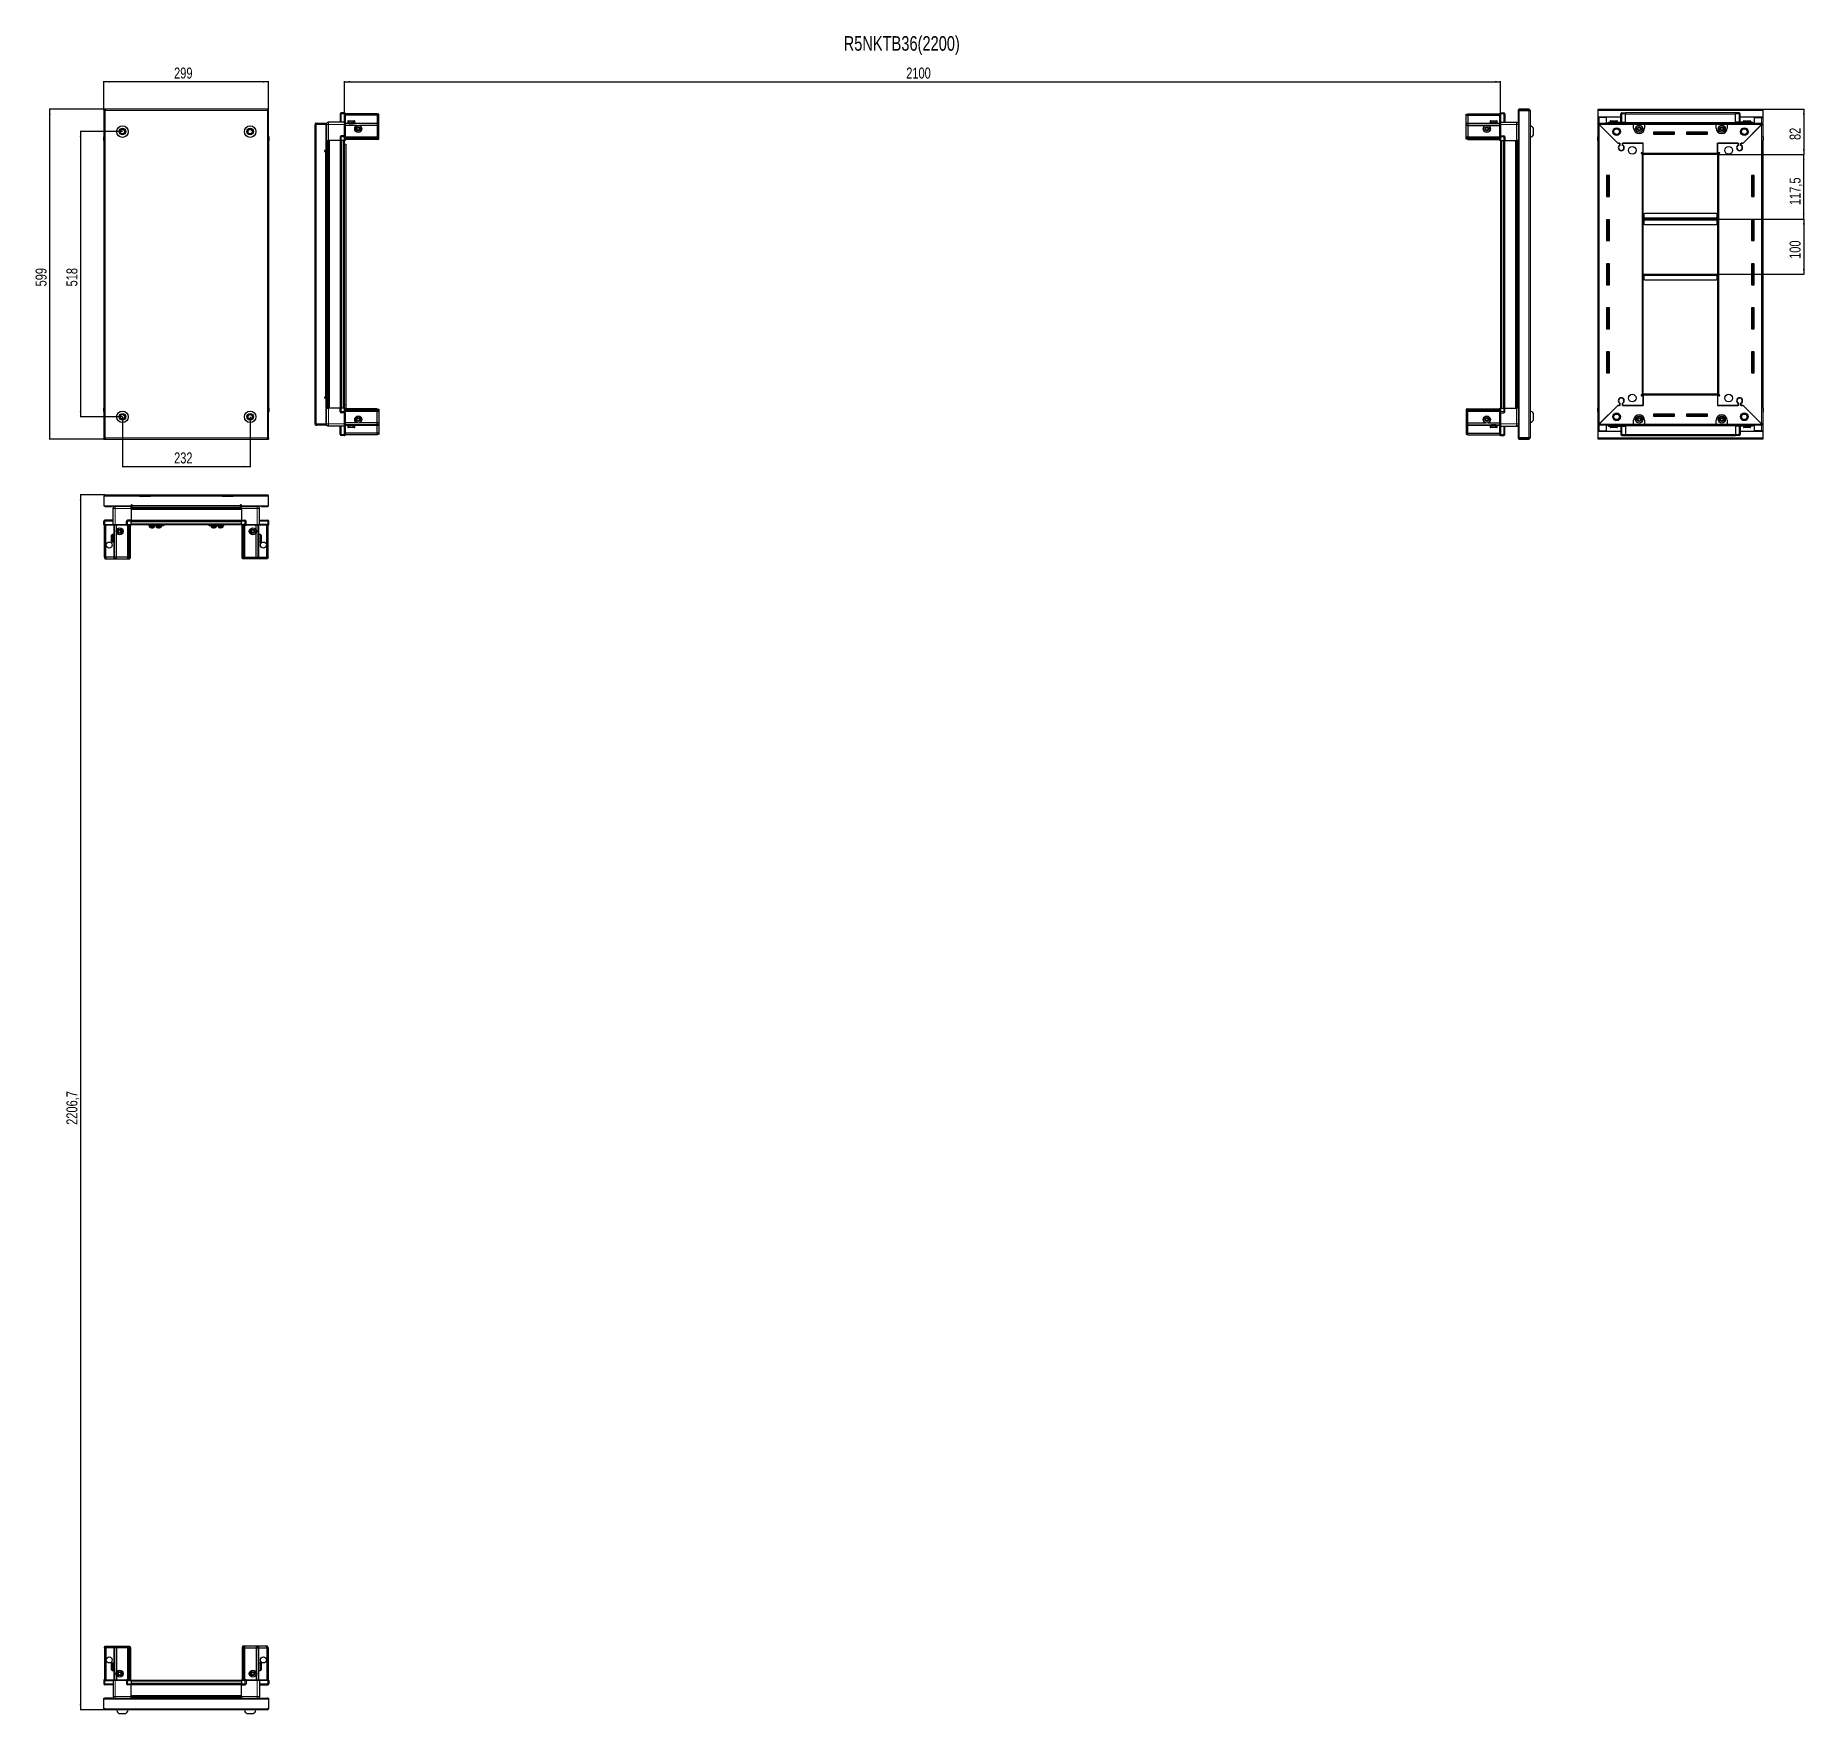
# Model space of a CAD drawing. Header units: millimetres. Extents: x 1014 to 4228, y -1921 to 1127.
import ezdxf

# ---------------------------------------------------------------- set-up
doc = ezdxf.new("R2010")
doc.units = ezdxf.units.MM
doc.layers.add('FORMAT', color=7, linetype='Continuous')
doc.styles.add('SLDTEXTSTYLE0', font='TXT', dxfattribs={"width": 0.75})
doc.dimstyles.new('SLDDIMSTYLE0', dxfattribs={"dimtxt": 20, "dimasz": 10, "dimexe": 0, "dimexo": 0.0625, "dimgap": 5, "dimtad": 2, "dimdec": 1, "dimrnd": 1e-09, "dimzin": 12, "dimdsep": 46, "dimtxsty": 'SLDTEXTSTYLE0', "dimsah": 1, "dimcen": 0.09, "dimadec": 0, "dimazin": 3, "dimtfac": 1, "dimtofl": 0, "dimtmove": 0, "dimatfit": 3, "dimfxl": 0, "dimfrac": 2, "dimtolj": 1, "dimtzin": 12, "dimarcsym": 0})

msp = doc.modelspace()

# ---------------------------------------------------------------- texts
at = {"layer": 'FORMAT', "insert": (2482.18, 1125.91), "char_height": 26.4583, "attachment_point": 1, "style": 'SLDTEXTSTYLE0'}
msp.add_mtext('R5NKTB36(2200)', dxfattribs=at)

# ---------------------------------------------------------------- blocks, each defined once
blk = doc.blocks.new('_D')
at = {"layer": 'FORMAT'}
for p, q in [((1138.6, 993.1), (1039.2, 993.1)), ((1040.2, 394.1), (1040.2, 993.1)), ((1138.6, 394.1), (1039.2, 394.1))]:
    blk.add_line(p, q, dxfattribs=at)
for points in [[(1040.2, 993.1), (1038.6, 983.1), (1041.7, 983.1)], [(1040.2, 394.1), (1041.7, 404.1), (1038.6, 404.1)]]:
    blk.add_solid(points, dxfattribs=at)
at = {"layer": 'FORMAT', "insert": (1014.4, 671.4), "char_height": 20, "attachment_point": 1, "rotation": 90, "style": 'SLDTEXTSTYLE0'}
blk.add_mtext('599', dxfattribs=at)
blk = doc.blocks.new('_D_1')
at = {"layer": 'FORMAT'}
for p, q in [((1138.7, 993.1), (1138.7, 1044.1)), ((1437.7, 1043.1), (1138.7, 1043.1)), ((1437.7, 993.1), (1437.7, 1044.1))]:
    blk.add_line(p, q, dxfattribs=at)
for points in [[(1138.7, 1043.1), (1148.7, 1041.5), (1148.7, 1044.6)], [(1437.7, 1043.1), (1427.7, 1044.6), (1427.7, 1041.5)]]:
    blk.add_solid(points, dxfattribs=at)
at = {"layer": 'FORMAT', "insert": (1266, 1068.9), "char_height": 20, "attachment_point": 1, "style": 'SLDTEXTSTYLE0'}
blk.add_mtext('299', dxfattribs=at)
blk = doc.blocks.new('_D_2')
at = {"layer": 'FORMAT'}
for p, q in [((1172.2, 434.6), (1172.2, 343.1)), ((1404.2, 434.6), (1404.2, 343.1)), ((1172.2, 344.1), (1404.2, 344.1))]:
    blk.add_line(p, q, dxfattribs=at)
for points in [[(1172.2, 344.1), (1182.2, 342.5), (1182.2, 345.6)], [(1404.2, 344.1), (1394.2, 345.6), (1394.2, 342.5)]]:
    blk.add_solid(points, dxfattribs=at)
at = {"layer": 'FORMAT', "insert": (1266, 369.9), "char_height": 20, "attachment_point": 1, "style": 'SLDTEXTSTYLE0'}
blk.add_mtext('232', dxfattribs=at)
blk = doc.blocks.new('_D_3')
at = {"layer": 'FORMAT'}
for p, q in [((1172.1, 952.6), (1095.2, 952.6)), ((1096.2, 952.6), (1096.2, 434.6)), ((1172.1, 434.6), (1095.2, 434.6))]:
    blk.add_line(p, q, dxfattribs=at)
for points in [[(1096.2, 952.6), (1094.6, 942.6), (1097.7, 942.6)], [(1096.2, 434.6), (1097.7, 444.6), (1094.6, 444.6)]]:
    blk.add_solid(points, dxfattribs=at)
at = {"layer": 'FORMAT', "insert": (1070.4, 671.4), "char_height": 20, "attachment_point": 1, "rotation": 90, "style": 'SLDTEXTSTYLE0'}
blk.add_mtext('518', dxfattribs=at)
blk = doc.blocks.new('_D_4')
at = {"layer": 'FORMAT'}
for p, q in [((1575.4, 936.6), (1575.4, 1044.1)), ((1575.4, 1043.1), (3675.4, 1043.1)), ((3675.4, 936.6), (3675.4, 1044.1))]:
    blk.add_line(p, q, dxfattribs=at)
for points in [[(1575.4, 1043.1), (1585.4, 1041.5), (1585.4, 1044.6)], [(3675.4, 1043.1), (3665.4, 1044.6), (3665.4, 1041.5)]]:
    blk.add_solid(points, dxfattribs=at)
at = {"layer": 'FORMAT', "insert": (2595.8, 1068.9), "char_height": 20, "attachment_point": 1, "style": 'SLDTEXTSTYLE0'}
blk.add_mtext('2100', dxfattribs=at)
blk = doc.blocks.new('_D_5')
at = {"layer": 'FORMAT'}
for p, q in [((4151.5, 993.1), (4227, 993.1)), ((4226, 993.1), (4226, 911.1)), ((4069.5, 911.1), (4227, 911.1))]:
    blk.add_line(p, q, dxfattribs=at)
for points in [[(4226, 993.1), (4224.4, 983.1), (4227.5, 983.1)], [(4226, 911.1), (4227.5, 921.1), (4224.4, 921.1)]]:
    blk.add_solid(points, dxfattribs=at)
at = {"layer": 'FORMAT', "insert": (4200.2, 937.3), "char_height": 20, "attachment_point": 1, "rotation": 90, "style": 'SLDTEXTSTYLE0'}
blk.add_mtext('82', dxfattribs=at)
blk = doc.blocks.new('_D_6')
at = {"layer": 'FORMAT'}
for p, q in [((4069.5, 911.1), (4227, 911.1)), ((4226, 793.6), (4226, 911.1)), ((4068.5, 793.6), (4227, 793.6))]:
    blk.add_line(p, q, dxfattribs=at)
for points in [[(4226, 911.1), (4224.4, 901.1), (4227.5, 901.1)], [(4226, 793.6), (4227.5, 803.6), (4224.4, 803.6)]]:
    blk.add_solid(points, dxfattribs=at)
at = {"layer": 'FORMAT', "insert": (4200.2, 819.1), "char_height": 20, "attachment_point": 1, "rotation": 90, "style": 'SLDTEXTSTYLE0'}
blk.add_mtext('117,5', dxfattribs=at)
blk = doc.blocks.new('_D_7')
at = {"layer": 'FORMAT'}
for p, q in [((4068.5, 793.6), (4227, 793.6)), ((4226, 793.6), (4226, 693.6)), ((4068.5, 693.6), (4227, 693.6))]:
    blk.add_line(p, q, dxfattribs=at)
for points in [[(4226, 793.6), (4224.4, 783.6), (4227.5, 783.6)], [(4226, 693.6), (4227.5, 703.6), (4224.4, 703.6)]]:
    blk.add_solid(points, dxfattribs=at)
at = {"layer": 'FORMAT', "insert": (4200.2, 721.4), "char_height": 20, "attachment_point": 1, "rotation": 90, "style": 'SLDTEXTSTYLE0'}
blk.add_mtext('100', dxfattribs=at)
blk = doc.blocks.new('_D_8')
at = {"layer": 'FORMAT'}
for p, q in [((1140.2, 292.6), (1095.2, 292.6)), ((1096.2, 292.6), (1096.2, -1914.1)), ((1140.7, -1914.1), (1095.2, -1914.1))]:
    blk.add_line(p, q, dxfattribs=at)
for points in [[(1096.2, 292.6), (1094.6, 282.6), (1097.7, 282.6)], [(1096.2, -1914.1), (1097.7, -1904.1), (1094.6, -1904.1)]]:
    blk.add_solid(points, dxfattribs=at)
at = {"layer": 'FORMAT', "insert": (1070.4, -851.4), "char_height": 20, "attachment_point": 1, "rotation": 90, "style": 'SLDTEXTSTYLE0'}
blk.add_mtext('2206,7', dxfattribs=at)

# ---------------------------------------------------------------- dimensions: what is measured, and where the dimension line sits
at = {"layer": 'FORMAT'}
dim = msp.add_linear_dim(base=(1138.66, 1043.07), p1=(1437.66, 993.07), p2=(1138.66, 993.07), dimstyle='SLDDIMSTYLE0', dxfattribs=at)
dim.commit()
dim.dimension.update_dxf_attribs({"geometry": '_D_1', "text_midpoint": (1288.16, 1043.07), "dimtype": 160})
for base, p1, p2, angle, picture, middle in [((3675.39, 1043.07), (1575.39, 936.57), (3675.39, 936.57), 0, '_D_4', (2625.39, 1043.07)), ((1040.15, 993.07), (1138.66, 394.07), (1138.66, 993.07), 90, '_D', (1040.15, 693.57)), ((4225.98, 911.07), (4151.48, 993.07), (4069.48, 911.07), 90, '_D_5', (4225.98, 952.07)), ((1096.15, 434.57), (1172.16, 952.57), (1172.16, 434.57), 90, '_D_3', (1096.15, 693.57)), ((4225.98, 911.07), (4068.48, 793.57), (4069.48, 911.07), 90, '_D_6', (4225.98, 852.32)), ((4225.98, 693.57), (4068.48, 793.57), (4068.48, 693.57), 90, '_D_7', (4225.98, 743.57)), ((1404.16, 344.07), (1172.16, 434.57), (1404.16, 434.57), 0, '_D_2', (1288.16, 344.07)), ((1096.15, -1914.09), (1140.26, 292.61), (1140.76, -1914.09), 90, '_D_8', (1096.15, -810.74))]:
    dim = msp.add_linear_dim(base=base, p1=p1, p2=p2, angle=angle, dimstyle='SLDDIMSTYLE0', dxfattribs=at)
    dim.commit()
    dim.dimension.update_dxf_attribs({"geometry": picture, "text_midpoint": middle, "dimtype": 160})

# ---------------------------------------------------------------- linework, layer by layer
at = {"color": 7, "linetype": 'Continuous', "lineweight": 25}
for p, q in [((1138.66, 991.57), (1138.66, 993.07)), ((1140.76, 993.07), (1138.66, 993.07)), ((1138.66, 991.57), (1140.76, 991.57)), ((1138.66, 991.57), (1138.66, 990.97)), ((1138.66, 990.97), (1138.66, 396.17)), ((1138.66, 990.97), (1140.76, 990.97)), ((1435.56, 993.07), (1140.76, 993.07)), ((1140.76, 993.07), (1140.76, 990.97)), ((1435.56, 990.97), (1435.56, 993.07)), ((1437.66, 993.07), (1435.56, 993.07)), ((1435.56, 991.57), (1437.66, 991.57)), ((1435.56, 990.97), (1437.66, 990.97)), ((1437.66, 991.57), (1437.66, 993.07)), ((1437.66, 990.97), (1437.66, 991.57)), ((1437.66, 396.17), (1437.66, 990.97)), ((1523.54, 965.72), (1522.04, 965.72)), ((1522.04, 965.22), (1522.04, 965.72)), ((1522.04, 421.92), (1522.04, 965.22)), ((1524.14, 966.32), (1524.14, 967.82)), ((1524.14, 967.82), (1525.04, 967.82)), ((1524.14, 966.32), (1525.04, 966.32)), ((1524.14, 965.82), (1541.54, 965.82)), ((1525.04, 967.82), (1541.54, 967.82)), ((1525.04, 966.32), (1525.04, 967.82)), ((1525.04, 966.32), (1541.54, 966.32)), ((1541.54, 966.32), (1541.54, 967.82)), ((1543.04, 965.82), (1541.54, 965.82)), ((1541.54, 965.82), (1541.54, 918.32)), ((1543.04, 965.57), (1543.04, 936.57)), ((1575.54, 969.57), (1546.54, 969.57)), ((1567.54, 984.57), (1567.54, 969.57)), ((1575.54, 986.57), (1569.54, 986.57)), ((1575.54, 986.57), (1575.88, 986.57)), ((1575.54, 986.57), (1575.54, 984.57)), ((1575.54, 969.77), (1575.54, 984.57)), ((1575.54, 969.77), (1575.54, 984.57)), ((1575.54, 969.57), (1575.54, 969.77)), ((1575.54, 969.57), (1576.74, 969.57)), ((1575.54, 965.57), (1575.54, 969.57)), ((1575.54, 945.27), (1575.54, 965.57)), ((1576.74, 986.07), (1575.88, 986.57)), ((1576.74, 984.57), (1576.74, 986.07)), ((1635.04, 985.07), (1576.74, 985.07)), ((1576.74, 984.57), (1576.74, 969.77)), ((1635.04, 982.57), (1576.74, 982.57)), ((1576.74, 969.77), (1576.74, 969.57)), ((1576.74, 969.57), (1576.74, 965.57)), ((1635.04, 967.07), (1576.74, 967.07)), ((1576.74, 965.57), (1576.74, 945.27)), ((1581.54, 971.47), (1581.54, 969.07)), ((1581.54, 969.07), (1581.54, 968.57)), ((1581.54, 968.57), (1581.68, 968.57)), ((1581.87, 969.07), (1581.68, 969.07)), ((1581.68, 969.07), (1581.68, 968.57)), ((1581.68, 968.57), (1581.87, 968.57)), ((1581.87, 969.07), (1581.87, 968.57)), ((1581.87, 968.57), (1582.4, 968.57)), ((1582.34, 972.27), (1589.51, 972.27)), ((1582.8, 969.07), (1582.4, 969.07)), ((1582.4, 969.07), (1582.4, 968.57)), ((1582.4, 968.57), (1582.8, 968.57)), ((1582.8, 969.07), (1582.8, 968.57)), ((1582.8, 968.57), (1583.67, 968.57)), ((1583.64, 968.57), (1583.64, 968.47)), ((1583.64, 968.47), (1592.44, 968.47)), ((1584.24, 969.07), (1583.67, 969.07)), ((1583.67, 969.07), (1583.67, 968.57)), ((1583.67, 968.57), (1584.24, 968.57)), ((1584.04, 968.07), (1584.73, 967.59)), ((1584.04, 968.07), (1589.07, 968.07)), ((1584.73, 967.59), (1584.04, 967.1)), ((1584.04, 967.1), (1584.04, 967.07)), ((1584.04, 967.1), (1589.07, 967.1)), ((1584.24, 969.07), (1584.24, 968.57)), ((1584.24, 968.57), (1585.37, 968.57)), ((1584.73, 967.59), (1588.9, 967.59)), ((1586.06, 969.07), (1585.37, 969.07)), ((1585.37, 969.07), (1585.37, 968.57)), ((1585.37, 968.57), (1586.06, 968.57)), ((1586.06, 969.07), (1586.06, 968.57)), ((1586.06, 968.57), (1587.33, 968.57)), ((1588.06, 969.07), (1587.33, 969.07)), ((1587.33, 969.07), (1587.33, 968.57)), ((1587.33, 968.57), (1587.56, 968.57)), ((1587.56, 969.07), (1587.56, 968.57)), ((1588.06, 969.07), (1588.06, 968.57)), ((1588.06, 969.07), (1588.06, 968.57)), ((1588.06, 968.57), (1589.36, 968.57)), ((1588.06, 968.57), (1588.06, 968.57)), ((1588.9, 967.59), (1591.35, 967.59)), ((1589.07, 968.07), (1592.04, 968.07)), ((1589.07, 967.1), (1592.04, 967.1)), ((1590.07, 969.07), (1589.36, 969.07)), ((1589.36, 969.07), (1589.36, 968.57)), ((1589.42, 969.07), (1589.42, 968.57)), ((1589.42, 968.57), (1590.07, 968.57)), ((1589.51, 972.27), (1593.74, 972.27)), ((1590.07, 969.07), (1590.07, 968.57)), ((1590.07, 968.57), (1591.26, 968.57)), ((1591.88, 969.07), (1591.26, 969.07)), ((1591.26, 969.07), (1591.26, 968.57)), ((1591.26, 968.57), (1591.88, 968.57)), ((1591.35, 967.59), (1592.04, 968.07)), ((1592.04, 967.1), (1591.35, 967.59)), ((1591.88, 969.07), (1591.88, 968.57)), ((1591.88, 968.57), (1592.85, 968.57)), ((1592.04, 967.07), (1592.04, 967.1)), ((1592.44, 968.47), (1592.44, 968.57)), ((1593.31, 969.07), (1592.85, 969.07)), ((1592.85, 969.07), (1592.85, 968.57)), ((1592.85, 968.57), (1593.31, 968.57)), ((1593.31, 969.07), (1593.31, 968.57)), ((1593.31, 968.57), (1593.97, 968.57)), ((1594.23, 969.07), (1593.97, 969.07)), ((1593.97, 969.07), (1593.97, 968.57)), ((1593.97, 968.57), (1594.23, 968.57)), ((1594.23, 969.07), (1594.23, 968.57)), ((1594.23, 968.57), (1594.5, 968.57)), ((1594.54, 969.07), (1594.5, 969.07)), ((1594.5, 969.07), (1594.5, 968.57)), ((1594.5, 968.57), (1594.54, 968.57)), ((1594.54, 969.07), (1594.54, 971.47)), ((1594.54, 969.07), (1594.54, 968.57)), ((1635.04, 985.07), (1635.04, 982.57)), ((1638.04, 984.27), (1635.04, 985.07)), ((1635.04, 982.57), (1635.04, 968.07)), ((1638.04, 982.42), (1635.04, 982.57)), ((1635.04, 968.07), (1635.04, 967.07)), ((1635.04, 967.07), (1635.04, 963.57)), ((1638.04, 966.27), (1635.04, 967.07)), ((1638.04, 982.42), (1638.04, 984.27)), ((1638.04, 968.07), (1638.04, 982.42)), ((1638.04, 966.27), (1638.04, 968.07)), ((1638.04, 963.24), (1638.04, 966.27)), ((3612.74, 984.27), (3615.74, 985.07)), ((3612.74, 982.42), (3612.74, 984.27)), ((3612.74, 982.42), (3615.74, 982.57)), ((3612.74, 968.07), (3612.74, 982.42)), ((3612.74, 966.27), (3612.74, 968.07)), ((3612.74, 966.27), (3615.74, 967.07)), ((3612.74, 963.24), (3612.74, 966.27)), ((3615.74, 985.07), (3615.74, 982.57)), ((3615.74, 985.07), (3674.04, 985.07)), ((3615.74, 982.57), (3615.74, 968.07)), ((3615.74, 982.57), (3674.04, 982.57)), ((3615.74, 968.07), (3615.74, 967.07)), ((3615.74, 967.07), (3615.74, 963.57)), ((3615.74, 967.07), (3674.04, 967.07)), ((3656.24, 971.47), (3656.24, 968.57)), ((3656.24, 968.57), (3656.28, 968.57)), ((3656.4, 969.07), (3656.28, 969.07)), ((3656.28, 969.07), (3656.28, 968.57)), ((3656.28, 968.57), (3656.4, 968.57)), ((3656.4, 969.07), (3656.4, 968.57)), ((3656.4, 968.57), (3656.81, 968.57)), ((3657.15, 969.07), (3656.81, 969.07)), ((3656.81, 969.07), (3656.81, 968.57)), ((3656.81, 968.57), (3657.15, 968.57)), ((3657.04, 972.27), (3668.44, 972.27)), ((3657.15, 969.07), (3657.15, 968.57)), ((3657.15, 968.57), (3657.92, 968.57)), ((3658.45, 969.07), (3657.92, 969.07)), ((3657.92, 969.07), (3657.92, 968.57)), ((3657.92, 968.57), (3658.45, 968.57)), ((3658.34, 968.57), (3658.34, 968.47)), ((3658.34, 968.47), (3667.14, 968.47)), ((3658.45, 969.07), (3658.45, 968.57)), ((3658.45, 968.57), (3659.51, 968.57)), ((3658.74, 968.07), (3659.43, 967.59)), ((3658.74, 968.07), (3666.74, 968.07)), ((3659.43, 967.59), (3658.74, 967.1)), ((3658.74, 967.1), (3658.74, 967.07)), ((3658.74, 967.1), (3666.74, 967.1)), ((3659.43, 967.59), (3666.05, 967.59)), ((3660.17, 969.07), (3659.51, 969.07)), ((3659.51, 969.07), (3659.51, 968.57)), ((3659.51, 968.57), (3660.17, 968.57)), ((3660.17, 969.07), (3660.17, 968.57)), ((3660.17, 968.57), (3661.41, 968.57)), ((3662.14, 969.07), (3661.41, 969.07)), ((3661.41, 969.07), (3661.41, 968.57)), ((3661.41, 968.57), (3661.84, 968.57)), ((3661.84, 969.07), (3661.84, 968.57)), ((3662.14, 969.07), (3662.14, 968.57)), ((3662.14, 968.57), (3663.44, 968.57)), ((3664.17, 969.07), (3663.44, 969.07)), ((3663.44, 969.07), (3663.44, 968.57)), ((3663.71, 969.07), (3663.71, 968.57)), ((3663.71, 968.57), (3664.17, 968.57)), ((3664.17, 969.07), (3664.17, 968.57)), ((3664.17, 968.57), (3665.4, 968.57)), ((3666.06, 969.07), (3665.4, 969.07)), ((3665.4, 969.07), (3665.4, 968.57)), ((3665.4, 968.57), (3666.06, 968.57)), ((3666.05, 967.59), (3666.74, 968.07)), ((3666.74, 967.1), (3666.05, 967.59)), ((3666.06, 969.07), (3666.06, 968.57)), ((3666.06, 968.57), (3667.1, 968.57)), ((3666.74, 967.07), (3666.74, 967.1)), ((3667.62, 969.07), (3667.1, 969.07)), ((3667.1, 969.07), (3667.1, 968.57)), ((3667.1, 968.57), (3667.62, 968.57)), ((3667.14, 968.47), (3667.14, 968.57)), ((3667.62, 969.07), (3667.62, 968.57)), ((3667.62, 968.57), (3668.38, 968.57)), ((3668.71, 969.07), (3668.38, 969.07)), ((3668.38, 969.07), (3668.38, 968.57)), ((3668.38, 968.57), (3668.71, 968.57)), ((3668.71, 969.07), (3668.71, 968.57)), ((3668.71, 968.57), (3669.11, 968.57)), ((3669.22, 969.07), (3669.11, 969.07)), ((3669.11, 969.07), (3669.11, 968.57)), ((3669.11, 968.57), (3669.22, 968.57)), ((3669.22, 969.07), (3669.22, 968.57)), ((3669.22, 968.57), (3669.24, 968.57)), ((3669.24, 968.57), (3669.24, 971.47)), ((3674.91, 986.57), (3674.04, 986.07)), ((3674.91, 986.57), (3674.04, 986.07)), ((3674.04, 986.07), (3674.04, 984.57)), ((3674.04, 969.77), (3674.04, 984.57)), ((3674.04, 969.57), (3674.04, 969.77)), ((3675.24, 969.57), (3674.04, 969.57)), ((3674.04, 965.57), (3674.04, 969.57)), ((3674.04, 945.27), (3674.04, 965.57)), ((3675.24, 986.57), (3674.91, 986.57)), ((3675.24, 986.57), (3674.91, 986.57)), ((3675.24, 986.57), (3675.24, 986.57)), ((3675.24, 984.57), (3675.24, 986.57)), ((3675.24, 986.57), (3681.24, 986.57)), ((3675.24, 984.57), (3675.24, 969.77)), ((3675.24, 969.77), (3675.24, 969.57)), ((3675.24, 969.57), (3675.24, 965.57)), ((3675.24, 969.57), (3704.24, 969.57)), ((3675.24, 965.57), (3675.24, 945.27)), ((3683.24, 984.57), (3683.24, 969.57)), ((3707.14, 978.07), (3707.14, 409.07)), ((3707.14, 978.07), (3709.24, 978.07)), ((3707.24, 990.97), (3707.24, 978.57)), ((3707.24, 978.57), (3708.74, 978.57)), ((3708.74, 990.97), (3708.74, 978.57)), ((3709.24, 978.07), (3709.24, 990.97)), ((3709.24, 990.97), (3726.64, 990.97)), ((3726.64, 993.07), (3709.34, 993.07)), ((3726.64, 991.57), (3709.34, 991.57)), ((3726.64, 991.57), (3726.64, 993.07)), ((3726.64, 990.97), (3728.74, 990.97)), ((3728.74, 990.97), (3728.74, 396.17)), ((3852.48, 990.97), (3852.48, 993.07)), ((3852.48, 993.07), (4151.48, 993.07)), ((3852.48, 978.57), (3852.48, 990.97)), ((3893.48, 978.57), (3852.48, 978.57)), ((3852.48, 978.07), (3852.48, 978.57)), ((3852.48, 978.07), (3854.58, 978.07)), ((3852.48, 967.82), (3852.48, 978.07)), ((3852.48, 966.32), (3852.48, 967.82)), ((3852.48, 967.82), (3853.48, 967.82)), ((3852.48, 965.82), (3852.48, 966.32)), ((3852.48, 966.32), (3853.48, 966.32)), ((3852.48, 421.32), (3852.48, 965.82)), ((3853.98, 965.82), (3852.48, 965.82)), ((3853.48, 966.32), (3853.48, 967.82)), ((3853.48, 967.82), (3916.98, 967.82)), ((3853.98, 978.07), (3853.98, 978.57)), ((3854.08, 965.72), (3887.98, 931.82)), ((3867.48, 978.07), (3854.58, 978.07)), ((3888.68, 931.12), (3854.58, 965.22)), ((3867.48, 967.82), (3867.48, 978.07)), ((3872.98, 969.57), (3901.98, 969.57)), ((3874.48, 971.47), (3874.48, 969.57)), ((3875.28, 972.27), (3886.68, 972.27)), ((3887.48, 969.57), (3887.48, 971.47)), ((3893.48, 969.57), (3893.48, 984.57)), ((3894.15, 986.07), (3894.15, 986.07)), ((3895.48, 986.57), (3901.98, 986.57)), ((3895.48, 986.57), (3901.98, 986.57)), ((3901.9, 967.82), (3901.98, 969.54)), ((3901.98, 986.57), (3901.98, 986.57)), ((3901.98, 986.57), (3901.98, 986.57)), ((3901.98, 986.57), (3901.98, 984.57)), ((4101.98, 986.42), (3901.98, 986.42)), ((3901.98, 969.57), (3901.98, 984.57)), ((3901.98, 969.57), (3901.98, 969.07)), ((3901.98, 968.42), (4101.98, 968.42)), ((3916.98, 965.72), (3916.98, 967.82)), ((3916.98, 967.82), (3936.98, 967.82)), ((3916.98, 966.32), (3936.98, 966.32)), ((3916.98, 958.82), (3916.98, 965.72)), ((3936.98, 967.82), (3936.98, 965.72)), ((3936.98, 967.82), (4066.98, 967.82)), ((3936.98, 965.72), (3936.98, 958.82)), ((4066.98, 965.72), (4066.98, 967.82)), ((4066.98, 967.82), (4086.98, 967.82)), ((4066.98, 966.32), (4086.98, 966.32)), ((4066.98, 958.82), (4066.98, 965.72)), ((4086.98, 967.82), (4150.48, 967.82)), ((4086.98, 967.82), (4086.98, 965.72)), ((4086.98, 965.72), (4086.98, 958.82)), ((4101.98, 986.57), (4101.98, 986.57)), ((4108.48, 986.57), (4101.98, 986.57)), ((4108.48, 986.57), (4101.98, 986.57)), ((4101.98, 986.57), (4101.98, 984.57)), ((4101.98, 969.57), (4101.98, 984.57)), ((4101.98, 969.57), (4101.98, 969.07)), ((4130.98, 969.57), (4101.98, 969.57)), ((4101.98, 969.54), (4102.05, 967.82)), ((4103.48, 969.5), (4103.48, 969.57)), ((4110.48, 984.57), (4110.48, 984.57)), ((4110.48, 969.57), (4110.48, 984.57)), ((4151.48, 978.57), (4110.48, 978.57)), ((4149.38, 965.22), (4115.28, 931.12)), ((4115.98, 931.82), (4149.88, 965.72)), ((4116.48, 971.47), (4116.48, 969.57)), ((4117.28, 972.27), (4128.68, 972.27)), ((4129.48, 969.57), (4129.48, 971.47)), ((4136.48, 967.82), (4136.48, 978.07)), ((4136.48, 978.07), (4149.38, 978.07)), ((4149.38, 978.07), (4151.48, 978.07)), ((4149.98, 978.07), (4149.98, 978.57)), ((4149.98, 965.82), (4151.48, 965.82)), ((4150.48, 966.32), (4150.48, 967.82)), ((4150.48, 967.82), (4151.48, 967.82)), ((4150.48, 966.32), (4151.48, 966.32)), ((4151.48, 993.07), (4151.48, 990.97)), ((4151.48, 990.97), (4151.48, 978.57)), ((4151.48, 978.07), (4151.48, 978.57)), ((4151.48, 978.07), (4151.48, 967.82)), ((4151.48, 966.32), (4151.48, 967.82)), ((4151.48, 966.32), (4151.48, 965.82)), ((4151.48, 965.82), (4151.48, 421.32)), ((1138.15, 943.07), (1138.15, 936.57)), ((1138.15, 936.57), (1138.16, 936.57)), ((1138.16, 936.57), (1138.16, 943.07)), ((1138.66, 936.57), (1138.16, 936.57)), ((1138.31, 936.57), (1138.31, 450.57)), ((1437.66, 944.39), (1437.66, 944.39)), ((1437.66, 936.57), (1438.16, 936.57)), ((1438.01, 450.57), (1438.01, 936.57)), ((1438.16, 943.07), (1438.16, 936.57)), ((1438.16, 936.57), (1438.16, 943.07)), ((1438.16, 936.57), (1438.16, 936.57)), ((1438.16, 936.57), (1438.16, 936.57)), ((1541.54, 939.32), (1543.04, 939.32)), ((1543.04, 936.57), (1541.54, 936.57)), ((1543.69, 450.57), (1543.69, 936.57)), ((1545.49, 936.57), (1545.49, 450.57)), ((1545.52, 936.57), (1545.52, 450.57)), ((1567.54, 936.57), (1546.54, 936.57)), ((1567.54, 943.07), (1567.54, 936.57)), ((1567.54, 936.57), (1569.54, 936.57)), ((1568.19, 450.57), (1568.19, 936.57)), ((1575.54, 945.07), (1569.54, 945.07)), ((1575.54, 936.57), (1569.54, 936.57)), ((1575.39, 450.57), (1575.39, 936.57)), ((1575.54, 945.07), (1575.54, 945.27)), ((1575.54, 945.07), (1575.54, 943.07)), ((1575.54, 945.07), (1576.74, 945.07)), ((1575.54, 936.57), (1575.54, 943.07)), ((1575.54, 936.57), (1575.54, 943.07)), ((1575.54, 936.57), (1575.88, 936.57)), ((1575.54, 936.57), (1575.54, 936.57)), ((1575.88, 936.57), (1575.88, 943.07)), ((1576.74, 936.57), (1575.88, 936.57)), ((1575.88, 936.57), (1575.88, 936.57)), ((1598.04, 963.57), (1576.74, 963.57)), ((1576.74, 945.27), (1576.74, 945.07)), ((1576.74, 944.39), (1576.74, 945.07)), ((1576.74, 944.39), (1576.74, 936.57)), ((1635.04, 942.07), (1576.74, 942.07)), ((1635.04, 941.07), (1576.74, 941.07)), ((1635.04, 939.57), (1576.74, 939.57)), ((1635.04, 938.07), (1576.74, 938.07)), ((1635.04, 963.57), (1603.04, 963.57)), ((1635.04, 963.57), (1635.04, 943.07)), ((1635.04, 963.57), (1638.04, 963.24)), ((1635.04, 943.07), (1635.04, 942.07)), ((1635.04, 942.07), (1635.04, 941.07)), ((1635.04, 942.07), (1638.04, 941.27)), ((1635.04, 941.07), (1635.04, 939.57)), ((1635.04, 941.07), (1638.04, 940.53)), ((1635.04, 939.57), (1638.04, 940.03)), ((1635.04, 939.57), (1635.04, 938.07)), ((1635.04, 938.07), (1638.04, 938.87)), ((1638.04, 943.07), (1638.04, 963.24)), ((1638.04, 941.27), (1638.04, 943.07)), ((1638.04, 940.53), (1638.04, 941.27)), ((1638.04, 940.03), (1638.04, 940.53)), ((1638.04, 938.87), (1638.04, 940.03)), ((3615.74, 963.57), (3612.74, 963.24)), ((3612.74, 943.07), (3612.74, 963.24)), ((3612.74, 941.27), (3612.74, 943.07)), ((3615.74, 942.07), (3612.74, 941.27)), ((3612.74, 940.53), (3612.74, 941.27)), ((3615.74, 941.07), (3612.74, 940.53)), ((3612.74, 940.03), (3612.74, 940.53)), ((3612.74, 938.87), (3612.74, 940.03)), ((3615.74, 939.57), (3612.74, 940.03)), ((3615.74, 938.07), (3612.74, 938.87)), ((3615.74, 963.57), (3615.74, 943.07)), ((3615.74, 963.57), (3647.74, 963.57)), ((3615.74, 943.07), (3615.74, 942.07)), ((3615.74, 942.07), (3615.74, 941.07)), ((3615.74, 942.07), (3674.04, 942.07)), ((3615.74, 941.07), (3674.04, 941.07)), ((3615.74, 941.07), (3615.74, 939.57)), ((3615.74, 939.57), (3674.04, 939.57)), ((3615.74, 939.57), (3615.74, 938.07)), ((3615.74, 938.07), (3674.04, 938.07)), ((3652.74, 963.57), (3674.04, 963.57)), ((3674.04, 945.07), (3674.04, 945.27)), ((3675.24, 945.07), (3674.04, 945.07)), ((3674.04, 945.07), (3674.04, 944.39)), ((3674.04, 936.57), (3674.04, 944.39)), ((3674.91, 936.57), (3674.04, 936.57)), ((3674.91, 943.07), (3674.91, 936.57)), ((3675.24, 936.57), (3674.91, 936.57)), ((3675.24, 945.27), (3675.24, 945.07)), ((3675.24, 943.07), (3675.24, 945.07)), ((3675.24, 943.07), (3675.24, 945.07)), ((3675.24, 945.07), (3681.24, 945.07)), ((3675.24, 943.07), (3675.24, 936.57)), ((3675.24, 936.57), (3681.24, 936.57)), ((3675.39, 936.57), (3675.39, 450.57)), ((3683.24, 936.57), (3681.24, 936.57)), ((3682.59, 936.57), (3682.59, 450.57)), ((3683.24, 943.07), (3683.24, 936.57)), ((3683.24, 936.57), (3704.24, 936.57)), ((3705.27, 450.57), (3705.27, 936.57)), ((3705.3, 450.57), (3705.3, 936.57)), ((3707.09, 936.57), (3707.09, 450.57)), ((3735.34, 946.57), (3735.34, 958.57)), ((3851.98, 943.07), (3851.98, 936.57)), ((3851.98, 936.57), (3851.98, 943.07)), ((3851.98, 936.57), (3851.98, 936.57)), ((3852.48, 936.57), (3851.98, 936.57)), ((3852.13, 936.57), (3852.13, 450.57)), ((3990.98, 951.57), (3952.98, 951.57)), ((3952.98, 951.57), (3952.98, 948.07)), ((3990.98, 948.82), (3952.98, 948.82)), ((3952.98, 948.07), (3990.98, 948.07)), ((3990.98, 948.07), (3990.98, 951.57)), ((4050.98, 951.57), (4012.98, 951.57)), ((4012.98, 951.57), (4012.98, 948.07)), ((4050.98, 948.82), (4012.98, 948.82)), ((4012.98, 948.07), (4050.98, 948.07)), ((4050.98, 948.07), (4050.98, 951.57)), ((4151.48, 944.39), (4151.48, 944.39)), ((4151.48, 936.57), (4151.98, 936.57)), ((4151.83, 450.57), (4151.83, 936.57)), ((4151.98, 943.07), (4151.98, 936.57)), ((4151.98, 936.57), (4151.98, 943.07)), ((4151.98, 936.57), (4151.98, 936.57)), ((4151.98, 936.57), (4151.98, 936.57)), ((1541.54, 918.32), (1540.19, 918.32)), ((1540.19, 916.32), (1540.94, 916.32)), ((1540.94, 916.32), (1543.04, 916.32)), ((1543.04, 916.32), (1543.04, 470.82)), ((1575.39, 929.57), (1577.89, 929.57)), ((1577.89, 929.57), (1577.89, 456.07)), ((3887.98, 931.82), (3892.18, 931.82)), ((3889.38, 931.82), (3888.68, 931.12)), ((3891.48, 931.82), (3889.38, 931.82)), ((3891.48, 931.82), (3891.48, 927.93)), ((3892.18, 931.82), (3892.18, 927.53)), ((3892.48, 918.96), (3892.48, 918.2)), ((3896.78, 931.82), (3934.48, 931.82)), ((3896.78, 927.53), (3896.78, 931.82)), ((3897.48, 927.93), (3897.48, 931.82)), ((3934.48, 931.82), (3897.48, 931.82)), ((3931.63, 914.57), (3934.48, 914.57)), ((3932.38, 912.57), (3931.63, 912.57)), ((3932.38, 912.57), (3934.48, 912.57)), ((3934.48, 913.57), (3932.48, 913.57)), ((3932.48, 913.57), (3932.48, 912.57)), ((3934.48, 914.57), (3934.48, 931.82)), ((3934.48, 913.17), (3934.48, 931.82)), ((3934.48, 911.07), (3934.48, 913.17)), ((3934.48, 476.07), (3934.48, 911.07)), ((4069.48, 911.07), (3934.48, 911.07)), ((4069.48, 931.82), (4069.48, 914.57)), ((4106.48, 931.82), (4069.48, 931.82)), ((4069.48, 931.82), (4107.18, 931.82)), ((4069.48, 913.17), (4069.48, 931.82)), ((4069.48, 914.57), (4072.33, 914.57)), ((4071.48, 913.57), (4069.48, 913.57)), ((4069.48, 913.17), (4069.48, 911.07)), ((4069.48, 912.57), (4071.58, 912.57)), ((4069.48, 911.07), (4069.48, 476.07)), ((4071.48, 912.57), (4071.48, 913.57)), ((4072.33, 912.57), (4071.58, 912.57)), ((4106.48, 931.82), (4106.48, 927.93)), ((4107.18, 931.82), (4107.18, 927.53)), ((4111.48, 918.96), (4111.48, 918.2)), ((4111.78, 931.82), (4115.98, 931.82)), ((4111.78, 927.53), (4111.78, 931.82)), ((4114.58, 931.82), (4112.48, 931.82)), ((4112.48, 927.93), (4112.48, 931.82)), ((4115.28, 931.12), (4114.58, 931.82)), ((3872.98, 872.57), (3867.98, 872.57)), ((3867.98, 872.57), (3867.98, 834.57)), ((3870.13, 834.57), (3870.13, 872.57)), ((3871.92, 834.57), (3871.92, 872.57)), ((3871.95, 834.57), (3871.95, 872.57)), ((3872.98, 834.57), (3872.98, 872.57)), ((4130.98, 872.57), (4130.98, 834.57)), ((4135.98, 872.57), (4130.98, 872.57)), ((4132, 872.57), (4132, 834.57)), ((4132.04, 872.57), (4132.04, 834.57)), ((4133.83, 872.57), (4133.83, 834.57)), ((4135.98, 834.57), (4135.98, 872.57)), ((3867.98, 834.57), (3872.98, 834.57)), ((3936.48, 803.57), (3935.48, 802.57)), ((4067.48, 803.57), (3936.48, 803.57)), ((4068.48, 802.57), (4067.48, 803.57)), ((4130.98, 834.57), (4135.98, 834.57)), ((3872.98, 792.57), (3867.98, 792.57)), ((3867.98, 792.57), (3867.98, 754.57)), ((3870.13, 754.57), (3870.13, 792.57)), ((3871.92, 754.57), (3871.92, 792.57)), ((3871.95, 754.57), (3871.95, 792.57)), ((3872.98, 754.57), (3872.98, 792.57)), ((3935.23, 793.57), (3934.48, 793.57)), ((3935.48, 796.42), (3935.23, 796.42)), ((3935.23, 796.42), (3935.23, 793.57)), ((3935.23, 793.57), (3935.23, 790.72)), ((3935.23, 790.72), (3935.48, 790.72)), ((3935.48, 802.57), (3935.48, 795.67)), ((3935.48, 793.57), (3935.48, 795.67)), ((3935.48, 791.47), (3935.48, 793.57)), ((4068.48, 793.57), (3935.48, 793.57)), ((3935.48, 791.47), (3935.48, 784.57)), ((3935.48, 784.57), (3936.48, 783.57)), ((3936.48, 783.57), (4067.48, 783.57)), ((4067.48, 783.57), (4068.48, 784.57)), ((4068.48, 795.67), (4068.48, 802.57)), ((4068.73, 796.42), (4068.48, 796.42)), ((4068.48, 795.67), (4068.48, 793.57)), ((4068.48, 793.57), (4068.48, 791.47)), ((4068.48, 784.57), (4068.48, 791.47)), ((4068.48, 790.72), (4068.73, 790.72)), ((4068.73, 793.57), (4068.73, 796.42)), ((4068.73, 790.72), (4068.73, 793.57)), ((4069.48, 793.57), (4068.73, 793.57)), ((4130.98, 792.57), (4130.98, 754.57)), ((4135.98, 792.57), (4130.98, 792.57)), ((4132, 792.57), (4132, 754.57)), ((4132.04, 792.57), (4132.04, 754.57)), ((4133.83, 792.57), (4133.83, 754.57)), ((4135.98, 754.57), (4135.98, 792.57)), ((3867.98, 754.57), (3872.98, 754.57)), ((4130.98, 754.57), (4135.98, 754.57)), ((3872.98, 712.57), (3867.98, 712.57)), ((3867.98, 712.57), (3867.98, 674.57)), ((3870.13, 674.57), (3870.13, 712.57)), ((3871.92, 674.57), (3871.92, 712.57)), ((3871.95, 674.57), (3871.95, 712.57)), ((3872.98, 674.57), (3872.98, 712.57)), ((4130.98, 712.57), (4130.98, 674.57)), ((4135.98, 712.57), (4130.98, 712.57)), ((4132, 712.57), (4132, 674.57)), ((4132.04, 712.57), (4132.04, 674.57)), ((4133.83, 712.57), (4133.83, 674.57)), ((4135.98, 674.57), (4135.98, 712.57)), ((3934.48, 693.57), (3935.23, 693.57)), ((3935.23, 693.57), (3935.23, 690.72)), ((3935.23, 690.72), (3935.48, 690.72)), ((3935.48, 693.57), (4068.48, 693.57)), ((3935.48, 691.47), (3935.48, 693.57)), ((3935.48, 691.47), (3935.48, 684.57)), ((3935.48, 684.57), (3936.48, 683.57)), ((3936.48, 683.57), (4067.48, 683.57)), ((4067.48, 683.57), (4068.48, 684.57)), ((4068.48, 693.57), (4068.48, 691.47)), ((4068.48, 684.57), (4068.48, 691.47)), ((4068.48, 690.72), (4068.73, 690.72)), ((4068.73, 690.72), (4068.73, 693.57)), ((4068.73, 693.57), (4069.48, 693.57)), ((3867.98, 674.57), (3872.98, 674.57)), ((4130.98, 674.57), (4135.98, 674.57)), ((3872.98, 632.57), (3867.98, 632.57)), ((3867.98, 632.57), (3867.98, 594.57)), ((3870.13, 594.57), (3870.13, 632.57)), ((3871.92, 594.57), (3871.92, 632.57)), ((3871.95, 594.57), (3871.95, 632.57)), ((3872.98, 594.57), (3872.98, 632.57)), ((4130.98, 632.57), (4130.98, 594.57)), ((4135.98, 632.57), (4130.98, 632.57)), ((4132, 632.57), (4132, 594.57)), ((4132.04, 632.57), (4132.04, 594.57)), ((4133.83, 632.57), (4133.83, 594.57)), ((4135.98, 594.57), (4135.98, 632.57)), ((3867.98, 594.57), (3872.98, 594.57)), ((4130.98, 594.57), (4135.98, 594.57)), ((3872.98, 552.57), (3867.98, 552.57)), ((3867.98, 552.57), (3867.98, 514.57)), ((3870.13, 514.57), (3870.13, 552.57)), ((3871.92, 514.57), (3871.92, 552.57)), ((3871.95, 514.57), (3871.95, 552.57)), ((3872.98, 514.57), (3872.98, 552.57)), ((4130.98, 552.57), (4130.98, 514.57)), ((4135.98, 552.57), (4130.98, 552.57)), ((4132, 552.57), (4132, 514.57)), ((4132.04, 552.57), (4132.04, 514.57)), ((4133.83, 552.57), (4133.83, 514.57)), ((4135.98, 514.57), (4135.98, 552.57)), ((3867.98, 514.57), (3872.98, 514.57)), ((4130.98, 514.57), (4135.98, 514.57)), ((1138.15, 444.07), (1138.15, 450.57)), ((1138.15, 450.57), (1138.16, 450.57)), ((1138.16, 450.57), (1138.16, 450.57)), ((1138.16, 450.57), (1138.16, 444.07)), ((1138.66, 450.57), (1138.16, 450.57)), ((1437.66, 450.57), (1438.16, 450.57)), ((1438.16, 450.57), (1438.16, 450.57)), ((1438.16, 444.07), (1438.16, 450.57)), ((1438.16, 450.57), (1438.16, 444.07)), ((1540.94, 470.82), (1540.19, 470.82)), ((1540.19, 468.82), (1541.54, 468.82)), ((1543.04, 470.82), (1540.94, 470.82)), ((1541.54, 468.82), (1541.54, 421.32)), ((1543.04, 450.57), (1541.54, 450.57)), ((1543.04, 421.57), (1543.04, 450.57)), ((1567.54, 450.57), (1546.54, 450.57)), ((1567.54, 444.07), (1567.54, 450.57)), ((1567.54, 450.57), (1569.54, 450.57)), ((1575.54, 450.57), (1569.54, 450.57)), ((1577.89, 456.07), (1575.39, 456.07)), ((1575.54, 444.07), (1575.54, 450.57)), ((1575.54, 450.57), (1575.88, 450.57)), ((1575.88, 444.07), (1575.88, 450.57)), ((1575.88, 450.57), (1576.74, 450.57)), ((1576.74, 450.57), (1576.74, 442.75)), ((1577.89, 456.07), (1577.89, 449.07)), ((3674.04, 442.75), (3674.04, 450.57)), ((3674.04, 450.57), (3674.91, 450.57)), ((3674.91, 450.57), (3674.91, 450.57)), ((3674.91, 450.57), (3674.91, 444.07)), ((3675.24, 450.57), (3674.91, 450.57)), ((3675.24, 450.57), (3675.24, 444.07)), ((3675.24, 450.57), (3675.24, 450.57)), ((3675.24, 450.57), (3675.24, 444.07)), ((3675.24, 450.57), (3681.24, 450.57)), ((3683.24, 450.57), (3681.24, 450.57)), ((3683.24, 444.07), (3683.24, 450.57)), ((3683.24, 450.57), (3704.24, 450.57)), ((3851.98, 450.57), (3851.98, 450.57)), ((3851.98, 444.07), (3851.98, 450.57)), ((3851.98, 450.57), (3851.98, 450.57)), ((3851.98, 450.57), (3851.98, 444.07)), ((3852.48, 450.57), (3851.98, 450.57)), ((3887.98, 455.32), (3854.08, 421.42)), ((3854.58, 421.92), (3888.68, 456.02)), ((3892.18, 455.32), (3887.98, 455.32)), ((3888.68, 456.02), (3889.38, 455.32)), ((3889.38, 455.32), (3891.48, 455.32)), ((3891.48, 459.21), (3891.48, 455.32)), ((3892.18, 459.61), (3892.18, 455.32)), ((3892.48, 468.94), (3892.48, 468.18)), ((3896.78, 455.32), (3896.78, 459.61)), ((3934.48, 455.32), (3896.78, 455.32)), ((3897.48, 455.32), (3897.48, 459.21)), ((3897.48, 455.32), (3934.48, 455.32)), ((3931.63, 474.57), (3932.38, 474.57)), ((3934.48, 472.57), (3931.63, 472.57)), ((3934.48, 474.57), (3932.38, 474.57)), ((3932.48, 474.57), (3932.48, 473.57)), ((3932.48, 473.57), (3934.48, 473.57)), ((3934.48, 476.07), (4069.48, 476.07)), ((3934.48, 473.97), (3934.48, 476.07)), ((3934.48, 473.97), (3934.48, 455.32)), ((3934.48, 455.32), (3934.48, 472.57)), ((4069.48, 476.07), (4069.48, 473.97)), ((4071.58, 474.57), (4069.48, 474.57)), ((4069.48, 473.97), (4069.48, 455.32)), ((4069.48, 473.57), (4071.48, 473.57)), ((4069.48, 472.57), (4069.48, 455.32)), ((4072.33, 472.57), (4069.48, 472.57)), ((4069.48, 455.32), (4106.48, 455.32)), ((4107.18, 455.32), (4069.48, 455.32)), ((4071.48, 473.57), (4071.48, 474.57)), ((4071.58, 474.57), (4072.33, 474.57)), ((4106.48, 459.21), (4106.48, 455.32)), ((4107.18, 459.61), (4107.18, 455.32)), ((4111.48, 468.94), (4111.48, 468.18)), ((4111.78, 455.32), (4111.78, 459.61)), ((4115.98, 455.32), (4111.78, 455.32)), ((4112.48, 455.32), (4112.48, 459.21)), ((4112.48, 455.32), (4114.58, 455.32)), ((4114.58, 455.32), (4115.28, 456.02)), ((4115.28, 456.02), (4149.38, 421.92)), ((4149.88, 421.42), (4115.98, 455.32)), ((4151.48, 450.57), (4151.98, 450.57)), ((4151.98, 450.57), (4151.98, 450.57)), ((4151.98, 444.07), (4151.98, 450.57)), ((4151.98, 450.57), (4151.98, 444.07)), ((1138.65, 442.75), (1138.65, 442.75)), ((1522.04, 421.42), (1522.04, 421.92)), ((1523.54, 421.42), (1522.04, 421.42)), ((1541.54, 421.32), (1524.14, 421.32)), ((1524.14, 420.82), (1524.14, 419.32)), ((1524.14, 420.82), (1525.04, 420.82)), ((1524.14, 419.32), (1525.04, 419.32)), ((1525.04, 420.82), (1525.04, 419.32)), ((1541.54, 420.82), (1525.04, 420.82)), ((1541.54, 419.32), (1525.04, 419.32)), ((1543.04, 447.82), (1541.54, 447.82)), ((1541.54, 421.32), (1543.04, 421.32)), ((1541.54, 420.82), (1541.54, 419.32)), ((1575.54, 442.07), (1569.54, 442.07)), ((1575.54, 444.07), (1575.54, 442.07)), ((1575.54, 444.07), (1575.54, 442.07)), ((1575.54, 442.07), (1576.74, 442.07)), ((1575.54, 441.87), (1575.54, 442.07)), ((1575.54, 421.57), (1575.54, 441.87)), ((1575.54, 417.57), (1575.54, 421.57)), ((1635.04, 449.07), (1576.74, 449.07)), ((1635.04, 447.57), (1576.74, 447.57)), ((1635.04, 446.07), (1576.74, 446.07)), ((1635.04, 445.07), (1576.74, 445.07)), ((1576.74, 442.07), (1576.74, 442.75)), ((1576.74, 442.07), (1576.74, 441.87)), ((1576.74, 441.87), (1576.74, 421.57)), ((1598.04, 423.57), (1576.74, 423.57)), ((1576.74, 421.57), (1576.74, 417.57)), ((1635.04, 420.07), (1576.74, 420.07)), ((1581.54, 418.57), (1581.54, 415.67)), ((1581.64, 418.57), (1581.54, 418.57)), ((1581.64, 418.07), (1581.64, 418.57)), ((1581.81, 418.57), (1581.64, 418.57)), ((1581.64, 418.07), (1581.81, 418.07)), ((1581.81, 418.07), (1581.81, 418.57)), ((1582.3, 418.57), (1581.81, 418.57)), ((1582.3, 418.07), (1582.3, 418.57)), ((1582.68, 418.57), (1582.3, 418.57)), ((1582.3, 418.07), (1582.68, 418.07)), ((1582.68, 418.07), (1582.68, 418.57)), ((1583.52, 418.57), (1582.68, 418.57)), ((1583.52, 418.07), (1583.52, 418.57)), ((1584.08, 418.57), (1583.52, 418.57)), ((1583.52, 418.07), (1584.08, 418.07)), ((1583.64, 418.67), (1583.64, 418.57)), ((1589.04, 418.67), (1583.64, 418.67)), ((1584.04, 420.07), (1584.04, 420.04)), ((1584.04, 420.04), (1584.73, 419.55)), ((1584.15, 420.04), (1584.04, 420.04)), ((1584.73, 419.55), (1584.04, 419.07)), ((1584.15, 419.07), (1584.04, 419.07)), ((1584.08, 418.07), (1584.08, 418.57)), ((1585.18, 418.57), (1584.08, 418.57)), ((1592.04, 420.04), (1584.15, 420.04)), ((1592.04, 419.07), (1584.15, 419.07)), ((1584.82, 419.55), (1584.73, 419.55)), ((1591.35, 419.55), (1584.82, 419.55)), ((1585.18, 418.07), (1585.18, 418.57)), ((1585.86, 418.57), (1585.18, 418.57)), ((1585.18, 418.07), (1585.86, 418.07)), ((1585.86, 418.07), (1585.86, 418.57)), ((1587.12, 418.57), (1585.86, 418.57)), ((1587.12, 418.07), (1587.12, 418.57)), ((1587.42, 418.57), (1587.12, 418.57)), ((1587.12, 418.07), (1587.86, 418.07)), ((1587.42, 418.07), (1587.42, 418.57)), ((1587.86, 418.07), (1587.86, 418.57)), ((1589.16, 418.57), (1587.86, 418.57)), ((1592.44, 418.67), (1589.04, 418.67)), ((1589.16, 418.07), (1589.16, 418.57)), ((1589.16, 418.07), (1589.88, 418.07)), ((1589.28, 418.07), (1589.28, 418.57)), ((1589.88, 418.57), (1589.28, 418.57)), ((1589.88, 418.07), (1589.88, 418.57)), ((1591.08, 418.57), (1589.88, 418.57)), ((1591.08, 418.07), (1591.08, 418.57)), ((1591.71, 418.57), (1591.08, 418.57)), ((1591.08, 418.07), (1591.71, 418.07)), ((1591.35, 419.55), (1592.04, 420.04)), ((1592.04, 419.07), (1591.35, 419.55)), ((1591.71, 418.07), (1591.71, 418.57)), ((1592.71, 418.57), (1591.71, 418.57)), ((1592.04, 420.04), (1592.04, 420.07)), ((1592.44, 418.57), (1592.44, 418.67)), ((1592.71, 418.07), (1592.71, 418.57)), ((1593.19, 418.57), (1592.71, 418.57)), ((1592.71, 418.07), (1593.19, 418.07)), ((1593.19, 418.07), (1593.19, 418.57)), ((1593.88, 418.57), (1593.19, 418.57)), ((1593.88, 418.07), (1593.88, 418.57)), ((1594.17, 418.57), (1593.88, 418.57)), ((1593.88, 418.07), (1594.17, 418.07)), ((1594.17, 418.07), (1594.17, 418.57)), ((1594.48, 418.57), (1594.17, 418.57)), ((1594.48, 418.07), (1594.48, 418.57)), ((1594.54, 418.57), (1594.48, 418.57)), ((1594.48, 418.07), (1594.54, 418.07)), ((1594.54, 415.67), (1594.54, 418.57)), ((1594.54, 418.07), (1594.54, 418.57)), ((1594.54, 418.57), (1594.54, 418.57)), ((1635.04, 423.57), (1603.04, 423.57)), ((1635.04, 447.57), (1635.04, 449.07)), ((1635.04, 449.07), (1638.04, 448.27)), ((1635.04, 446.07), (1635.04, 447.57)), ((1635.04, 447.57), (1638.04, 447.12)), ((1635.04, 446.07), (1638.04, 446.62)), ((1635.04, 445.07), (1635.04, 446.07)), ((1635.04, 445.07), (1638.04, 445.87)), ((1635.04, 444.07), (1635.04, 445.07)), ((1635.04, 423.57), (1635.04, 444.07)), ((1635.04, 423.57), (1638.04, 423.9)), ((1635.04, 420.07), (1635.04, 423.57)), ((1638.04, 420.87), (1635.04, 420.07)), ((1635.04, 419.07), (1635.04, 420.07)), ((1635.04, 404.57), (1635.04, 419.07)), ((1638.04, 448.27), (1638.04, 447.12)), ((1638.04, 447.12), (1638.04, 446.62)), ((1638.04, 446.62), (1638.04, 445.87)), ((1638.04, 445.87), (1638.04, 444.07)), ((1638.04, 444.07), (1638.04, 423.9)), ((1638.04, 423.9), (1638.04, 420.87)), ((1638.04, 420.87), (1638.04, 419.07)), ((1638.04, 419.07), (1638.04, 404.73)), ((3615.74, 449.07), (3612.74, 448.27)), ((3612.74, 448.27), (3612.74, 447.12)), ((3615.74, 447.57), (3612.74, 447.12)), ((3612.74, 447.12), (3612.74, 446.62)), ((3615.74, 446.07), (3612.74, 446.62)), ((3612.74, 446.62), (3612.74, 445.87)), ((3615.74, 445.07), (3612.74, 445.87)), ((3612.74, 445.87), (3612.74, 444.07)), ((3612.74, 444.07), (3612.74, 423.9)), ((3615.74, 423.57), (3612.74, 423.9)), ((3612.74, 423.9), (3612.74, 420.87)), ((3612.74, 420.87), (3615.74, 420.07)), ((3612.74, 420.87), (3612.74, 419.07)), ((3612.74, 419.07), (3612.74, 404.73)), ((3615.74, 447.57), (3615.74, 449.07)), ((3615.74, 449.07), (3674.04, 449.07)), ((3615.74, 446.07), (3615.74, 447.57)), ((3615.74, 447.57), (3674.04, 447.57)), ((3615.74, 446.07), (3674.04, 446.07)), ((3615.74, 445.07), (3615.74, 446.07)), ((3615.74, 445.07), (3674.04, 445.07)), ((3615.74, 444.07), (3615.74, 445.07)), ((3615.74, 423.57), (3615.74, 444.07)), ((3615.74, 423.57), (3647.74, 423.57)), ((3615.74, 420.07), (3615.74, 423.57)), ((3615.74, 420.07), (3674.04, 420.07)), ((3615.74, 419.07), (3615.74, 420.07)), ((3615.74, 404.57), (3615.74, 419.07)), ((3652.74, 423.57), (3674.04, 423.57)), ((3656.24, 418.57), (3656.24, 415.67)), ((3656.26, 418.57), (3656.24, 418.57)), ((3656.26, 418.07), (3656.26, 418.57)), ((3656.36, 418.57), (3656.26, 418.57)), ((3656.26, 418.07), (3656.36, 418.07)), ((3656.36, 418.07), (3656.36, 418.57)), ((3656.73, 418.57), (3656.36, 418.57)), ((3656.73, 418.07), (3656.73, 418.57)), ((3657.05, 418.57), (3656.73, 418.57)), ((3656.73, 418.07), (3657.05, 418.07)), ((3657.05, 418.07), (3657.05, 418.57)), ((3657.79, 418.57), (3657.05, 418.57)), ((3657.79, 418.07), (3657.79, 418.57)), ((3658.3, 418.57), (3657.79, 418.57)), ((3657.79, 418.07), (3658.3, 418.07)), ((3658.3, 418.07), (3658.3, 418.57)), ((3659.33, 418.57), (3658.3, 418.57)), ((3658.34, 418.67), (3658.34, 418.57)), ((3667.14, 418.67), (3658.34, 418.67)), ((3658.74, 420.07), (3658.74, 420.04)), ((3658.74, 420.04), (3659.43, 419.55)), ((3666.74, 420.04), (3658.74, 420.04)), ((3659.43, 419.55), (3658.74, 419.07)), ((3666.74, 419.07), (3658.74, 419.07)), ((3659.33, 418.07), (3659.33, 418.57)), ((3659.98, 418.57), (3659.33, 418.57)), ((3659.33, 418.07), (3659.98, 418.07)), ((3666.05, 419.55), (3659.43, 419.55)), ((3659.98, 418.07), (3659.98, 418.57)), ((3661.21, 418.57), (3659.98, 418.57)), ((3661.21, 418.07), (3661.21, 418.57)), ((3661.71, 418.57), (3661.21, 418.57)), ((3661.21, 418.07), (3661.94, 418.07)), ((3661.71, 418.07), (3661.71, 418.57)), ((3661.94, 418.07), (3661.94, 418.57)), ((3663.24, 418.57), (3661.94, 418.57)), ((3663.24, 418.07), (3663.24, 418.57)), ((3663.24, 418.07), (3663.97, 418.07)), ((3663.57, 418.07), (3663.57, 418.57)), ((3663.97, 418.57), (3663.57, 418.57)), ((3663.97, 418.07), (3663.97, 418.57)), ((3665.22, 418.57), (3663.97, 418.57)), ((3665.22, 418.07), (3665.22, 418.57)), ((3665.88, 418.57), (3665.22, 418.57)), ((3665.22, 418.07), (3665.88, 418.07)), ((3665.88, 418.07), (3665.88, 418.57)), ((3666.95, 418.57), (3665.88, 418.57)), ((3666.05, 419.55), (3666.74, 420.04)), ((3666.74, 419.07), (3666.05, 419.55)), ((3666.74, 420.04), (3666.74, 420.07)), ((3666.95, 418.07), (3666.95, 418.57)), ((3667.49, 418.57), (3666.95, 418.57)), ((3666.95, 418.07), (3667.49, 418.07)), ((3667.14, 418.57), (3667.14, 418.67)), ((3667.49, 418.07), (3667.49, 418.57)), ((3668.28, 418.57), (3667.49, 418.57)), ((3668.28, 418.07), (3668.28, 418.57)), ((3668.63, 418.57), (3668.28, 418.57)), ((3668.28, 418.07), (3668.63, 418.07)), ((3668.63, 418.07), (3668.63, 418.57)), ((3669.06, 418.57), (3668.63, 418.57)), ((3669.06, 418.07), (3669.06, 418.57)), ((3669.19, 418.57), (3669.06, 418.57)), ((3669.06, 418.07), (3669.19, 418.07)), ((3669.19, 418.07), (3669.19, 418.57)), ((3669.24, 418.57), (3669.19, 418.57)), ((3669.24, 415.67), (3669.24, 418.57)), ((3674.04, 442.75), (3674.04, 442.07)), ((3675.24, 442.07), (3674.04, 442.07)), ((3674.04, 441.87), (3674.04, 442.07)), ((3674.04, 421.57), (3674.04, 441.87)), ((3674.04, 417.57), (3674.04, 421.57)), ((3675.24, 442.07), (3675.24, 444.07)), ((3675.24, 442.07), (3675.24, 441.87)), ((3675.24, 442.07), (3681.24, 442.07)), ((3675.24, 441.87), (3675.24, 421.57)), ((3675.24, 421.57), (3675.24, 417.57)), ((3735.34, 428.57), (3735.34, 440.57)), ((3852.48, 442.75), (3852.48, 442.75)), ((3852.48, 420.82), (3852.48, 421.32)), ((3853.98, 421.32), (3852.48, 421.32)), ((3852.48, 420.82), (3852.48, 419.32)), ((3853.48, 420.82), (3852.48, 420.82)), ((3852.48, 409.07), (3852.48, 419.32)), ((3853.48, 419.32), (3852.48, 419.32)), ((3853.48, 420.82), (3853.48, 419.32)), ((3916.98, 419.32), (3853.48, 419.32)), ((3867.48, 409.07), (3867.48, 419.32)), ((3901.98, 417.6), (3901.9, 419.32)), ((4101.98, 418.72), (3901.98, 418.72)), ((3901.98, 417.57), (3901.98, 418.07)), ((3916.98, 421.42), (3916.98, 428.32)), ((3916.98, 419.32), (3916.98, 421.42)), ((3936.98, 420.82), (3916.98, 420.82)), ((3936.98, 419.32), (3916.98, 419.32)), ((3936.98, 428.32), (3936.98, 421.42)), ((3936.98, 421.42), (3936.98, 419.32)), ((4066.98, 419.32), (3936.98, 419.32)), ((3990.98, 439.07), (3952.98, 439.07)), ((3952.98, 439.07), (3952.98, 435.57)), ((3952.98, 438.32), (3990.98, 438.32)), ((3952.98, 435.57), (3990.98, 435.57)), ((3990.98, 435.57), (3990.98, 439.07)), ((4050.98, 439.07), (4012.98, 439.07)), ((4012.98, 439.07), (4012.98, 435.57)), ((4012.98, 438.32), (4050.98, 438.32)), ((4012.98, 435.57), (4050.98, 435.57)), ((4050.98, 435.57), (4050.98, 439.07)), ((4066.98, 421.42), (4066.98, 428.32)), ((4066.98, 419.32), (4066.98, 421.42)), ((4086.98, 420.82), (4066.98, 420.82)), ((4086.98, 419.32), (4066.98, 419.32)), ((4086.98, 428.32), (4086.98, 421.42)), ((4086.98, 421.42), (4086.98, 419.32)), ((4150.48, 419.32), (4086.98, 419.32)), ((4102.05, 419.32), (4101.98, 417.6)), ((4101.98, 417.57), (4101.98, 418.07)), ((4136.48, 409.07), (4136.48, 419.32)), ((4149.98, 421.32), (4151.48, 421.32)), ((4150.48, 420.82), (4150.48, 419.32)), ((4151.48, 420.82), (4150.48, 420.82)), ((4151.48, 419.32), (4150.48, 419.32)), ((4151.48, 421.32), (4151.48, 420.82)), ((4151.48, 420.82), (4151.48, 419.32)), ((4151.48, 419.32), (4151.48, 409.07)), ((1140.76, 396.17), (1138.66, 396.17)), ((1138.66, 396.17), (1138.66, 395.57)), ((1138.66, 395.57), (1138.66, 394.07)), ((1140.76, 395.57), (1138.66, 395.57)), ((1138.66, 394.07), (1140.76, 394.07)), ((1140.76, 396.17), (1140.76, 394.07)), ((1140.76, 394.07), (1435.56, 394.07)), ((1437.66, 396.17), (1435.56, 396.17)), ((1435.56, 394.07), (1435.56, 396.17)), ((1437.66, 395.57), (1435.56, 395.57)), ((1435.56, 394.07), (1437.66, 394.07)), ((1437.66, 395.57), (1437.66, 396.17)), ((1437.66, 395.57), (1437.66, 394.07)), ((1575.54, 417.57), (1546.54, 417.57)), ((1567.54, 402.57), (1567.54, 417.57)), ((1575.54, 400.57), (1569.54, 400.57)), ((1575.54, 417.57), (1576.74, 417.57)), ((1575.54, 417.37), (1575.54, 417.57)), ((1575.54, 402.57), (1575.54, 417.37)), ((1575.54, 402.57), (1575.54, 400.57)), ((1575.54, 400.57), (1575.88, 400.57)), ((1575.54, 400.57), (1575.88, 400.57)), ((1575.54, 400.57), (1575.54, 400.57)), ((1575.88, 400.57), (1576.74, 401.07)), ((1575.88, 400.57), (1576.74, 401.07)), ((1576.74, 417.57), (1576.74, 417.37)), ((1576.74, 417.37), (1576.74, 402.57)), ((1635.04, 404.57), (1576.74, 404.57)), ((1576.74, 401.07), (1576.74, 402.57)), ((1635.04, 402.07), (1576.74, 402.07)), ((1582.49, 414.87), (1582.34, 414.87)), ((1593.74, 414.87), (1582.49, 414.87)), ((1638.04, 404.73), (1635.04, 404.57)), ((1635.04, 402.07), (1635.04, 404.57)), ((1638.04, 402.87), (1635.04, 402.07)), ((1638.04, 404.73), (1638.04, 402.87)), ((3612.74, 404.73), (3615.74, 404.57)), ((3612.74, 404.73), (3612.74, 402.87)), ((3612.74, 402.87), (3615.74, 402.07)), ((3615.74, 404.57), (3674.04, 404.57)), ((3615.74, 402.07), (3615.74, 404.57)), ((3615.74, 402.07), (3674.04, 402.07)), ((3668.44, 414.87), (3657.04, 414.87)), ((3675.24, 417.57), (3674.04, 417.57)), ((3674.04, 417.37), (3674.04, 417.57)), ((3674.04, 402.57), (3674.04, 417.37)), ((3674.04, 402.57), (3674.04, 401.07)), ((3674.04, 401.07), (3674.91, 400.57)), ((3675.24, 400.57), (3674.91, 400.57)), ((3675.24, 417.57), (3675.24, 417.37)), ((3675.24, 417.57), (3704.24, 417.57)), ((3675.24, 417.37), (3675.24, 402.57)), ((3675.24, 417.37), (3675.24, 402.57)), ((3675.24, 400.57), (3675.24, 402.57)), ((3675.24, 400.57), (3681.24, 400.57)), ((3683.24, 402.57), (3683.24, 417.57)), ((3709.24, 409.07), (3707.14, 409.07)), ((3707.24, 408.57), (3708.74, 408.57)), ((3707.24, 408.57), (3707.24, 396.17)), ((3708.74, 408.57), (3708.74, 396.17)), ((3709.24, 396.17), (3709.24, 409.07)), ((3726.64, 396.17), (3709.24, 396.17)), ((3709.34, 395.57), (3726.64, 395.57)), ((3709.34, 394.07), (3726.64, 394.07)), ((3728.74, 396.17), (3726.64, 396.17)), ((3726.64, 395.57), (3726.64, 394.07)), ((3854.58, 409.07), (3852.48, 409.07)), ((3852.48, 408.57), (3852.48, 409.07)), ((3852.48, 396.17), (3852.48, 408.57)), ((3852.48, 408.57), (3893.48, 408.57)), ((3852.48, 394.07), (3852.48, 396.17)), ((4151.48, 394.07), (3852.48, 394.07)), ((3853.98, 408.57), (3853.98, 409.07)), ((3854.58, 409.07), (3867.48, 409.07)), ((3872.98, 417.57), (3901.98, 417.57)), ((3874.48, 417.57), (3874.48, 415.67)), ((3879.05, 414.87), (3875.28, 414.87)), ((3886.68, 414.87), (3879.05, 414.87)), ((3887.48, 415.67), (3887.48, 417.57)), ((3893.48, 417.57), (3893.48, 402.57)), ((3893.48, 402.57), (3893.48, 402.57)), ((3895.48, 400.57), (3901.98, 400.57)), ((3895.48, 400.57), (3901.98, 400.57)), ((3900.48, 417.64), (3900.48, 417.57)), ((3901.98, 417.57), (3901.98, 402.57)), ((3901.98, 400.57), (3901.98, 402.57)), ((3901.98, 400.72), (4101.98, 400.72)), ((3901.98, 400.57), (3901.98, 400.57)), ((4130.98, 417.57), (4101.98, 417.57)), ((4101.98, 417.57), (4101.98, 402.57)), ((4101.98, 400.57), (4101.98, 402.57)), ((4101.98, 400.57), (4101.98, 400.57)), ((4108.48, 400.57), (4101.98, 400.57)), ((4101.98, 400.57), (4101.98, 400.57)), ((4108.48, 400.57), (4101.98, 400.57)), ((4109.8, 401.07), (4109.8, 401.07)), ((4110.48, 417.57), (4110.48, 402.57)), ((4110.48, 408.57), (4151.48, 408.57)), ((4116.48, 417.57), (4116.48, 415.67)), ((4124.27, 414.87), (4117.28, 414.87)), ((4128.68, 414.87), (4124.27, 414.87)), ((4129.48, 415.67), (4129.48, 417.57)), ((4149.38, 409.07), (4136.48, 409.07)), ((4151.48, 409.07), (4149.38, 409.07)), ((4149.98, 408.57), (4149.98, 409.07)), ((4151.48, 408.57), (4151.48, 409.07)), ((4151.48, 408.57), (4151.48, 396.17)), ((4151.48, 396.17), (4151.48, 394.07)), ((1139.66, 290.51), (1138.66, 290.51)), ((1138.66, 290.51), (1138.66, 289.61)), ((1139.66, 289.61), (1138.66, 289.61)), ((1138.66, 289.61), (1138.66, 273.11)), ((1139.66, 290.51), (1139.66, 289.61)), ((1140.26, 292.61), (1203.16, 292.61)), ((1203.16, 290.51), (1203.16, 292.61)), ((1203.16, 292.61), (1213.16, 292.61)), ((1213.16, 291.11), (1203.16, 291.11)), ((1203.16, 289.61), (1203.16, 290.51)), ((1223.16, 289.61), (1203.16, 289.61)), ((1213.16, 292.61), (1223.16, 292.61)), ((1223.16, 291.11), (1213.16, 291.11)), ((1223.16, 292.61), (1223.16, 290.51)), ((1223.16, 292.61), (1353.16, 292.61)), ((1223.16, 289.61), (1223.16, 290.51)), ((1353.16, 290.51), (1353.16, 292.61)), ((1353.16, 292.61), (1363.16, 292.61)), ((1363.16, 291.11), (1353.16, 291.11)), ((1353.16, 289.61), (1353.16, 290.51)), ((1373.16, 289.61), (1353.16, 289.61)), ((1363.16, 292.61), (1373.16, 292.61)), ((1373.16, 291.11), (1363.16, 291.11)), ((1373.16, 292.61), (1436.06, 292.61)), ((1373.16, 292.61), (1373.16, 290.51)), ((1373.16, 289.61), (1373.16, 290.51)), ((1436.66, 290.51), (1437.66, 290.51)), ((1436.66, 290.51), (1436.66, 289.61)), ((1437.66, 289.61), (1436.66, 289.61)), ((1437.66, 289.61), (1437.66, 290.51)), ((1437.66, 273.11), (1437.66, 289.61)), ((1138.66, 273.11), (1188.16, 273.11)), ((1140.76, 271.61), (1151.66, 271.61)), ((1153.66, 271.61), (1151.66, 271.61)), ((1153.66, 273.11), (1153.66, 271.61)), ((1155.16, 239.11), (1155.16, 268.11)), ((1158.91, 273.11), (1158.91, 271.61)), ((1188.16, 271.61), (1159.16, 271.61)), ((1185.41, 271.61), (1185.41, 273.11)), ((1188.16, 273.11), (1188.16, 273.96)), ((1188.16, 273.11), (1188.16, 271.61)), ((1188.16, 270.96), (1212.03, 270.96)), ((1388.16, 269.17), (1188.16, 269.17)), ((1388.16, 269.14), (1188.16, 269.14)), ((1188.16, 268.11), (1188.16, 247.11)), ((1190.16, 273.96), (1190.16, 273.21)), ((1190.16, 271.11), (1190.16, 273.21)), ((1190.16, 271.11), (1386.16, 271.11)), ((1206.66, 271.11), (1206.66, 270.96)), ((1206.82, 271.11), (1206.82, 270.96)), ((1207.02, 271.11), (1207.02, 270.96)), ((1207.57, 271.11), (1207.57, 270.96)), ((1207.99, 271.11), (1207.99, 270.96)), ((1208.88, 271.11), (1208.88, 270.96)), ((1209.46, 271.11), (1209.46, 270.96)), ((1210.6, 271.11), (1210.6, 270.96)), ((1211.29, 271.11), (1211.29, 270.96)), ((1212.03, 270.96), (1212.57, 270.96)), ((1212.57, 271.11), (1212.57, 270.96)), ((1212.57, 270.96), (1212.58, 270.96)), ((1212.58, 270.96), (1213.31, 270.96)), ((1212.76, 271.11), (1212.76, 270.96)), ((1213.26, 271.11), (1213.26, 270.96)), ((1213.31, 271.11), (1213.31, 270.96)), ((1213.31, 270.96), (1214.28, 270.96)), ((1213.31, 270.96), (1213.31, 270.96)), ((1214.28, 270.96), (1362.03, 270.96)), ((1214.6, 271.11), (1214.6, 270.96)), ((1214.61, 271.11), (1214.61, 270.96)), ((1215.31, 271.11), (1215.31, 270.96)), ((1216.49, 271.11), (1216.49, 270.96)), ((1217.1, 271.11), (1217.1, 270.96)), ((1218.05, 271.11), (1218.05, 270.96)), ((1218.5, 271.11), (1218.5, 270.96)), ((1219.13, 271.11), (1219.13, 270.96)), ((1219.38, 271.11), (1219.38, 270.96)), ((1219.63, 271.11), (1219.63, 270.96)), ((1219.65, 271.11), (1219.65, 270.96)), ((1356.66, 271.11), (1356.66, 270.96)), ((1356.77, 271.11), (1356.77, 270.96)), ((1356.95, 271.11), (1356.95, 270.96)), ((1357.46, 271.11), (1357.46, 270.96)), ((1357.85, 271.11), (1357.85, 270.96)), ((1358.7, 271.11), (1358.7, 270.96)), ((1359.27, 271.11), (1359.27, 270.96)), ((1360.38, 271.11), (1360.38, 270.96)), ((1361.07, 271.11), (1361.07, 270.96)), ((1362.03, 270.96), (1362.34, 270.96)), ((1362.34, 271.11), (1362.34, 270.96)), ((1362.34, 270.96), (1363.07, 270.96)), ((1362.34, 270.96), (1362.34, 270.96)), ((1362.6, 271.11), (1362.6, 270.96)), ((1363.07, 271.11), (1363.07, 270.96)), ((1363.07, 270.96), (1364.37, 270.96)), ((1364.28, 270.96), (1388.16, 270.96)), ((1364.37, 271.11), (1364.37, 270.96)), ((1364.46, 271.11), (1364.46, 270.96)), ((1365.09, 271.11), (1365.09, 270.96)), ((1366.28, 271.11), (1366.28, 270.96)), ((1366.91, 271.11), (1366.91, 270.96)), ((1367.89, 271.11), (1367.89, 270.96)), ((1368.36, 271.11), (1368.36, 270.96)), ((1369.03, 271.11), (1369.03, 270.96)), ((1369.31, 271.11), (1369.31, 270.96)), ((1369.6, 271.11), (1369.6, 270.96)), ((1369.65, 271.11), (1369.65, 270.96)), ((1369.66, 270.96), (1369.66, 271.11)), ((1386.16, 273.21), (1386.16, 273.96)), ((1386.16, 273.21), (1386.16, 271.11)), ((1388.16, 273.96), (1388.16, 273.11)), ((1388.16, 273.11), (1388.16, 271.61)), ((1388.16, 273.11), (1437.66, 273.11)), ((1388.16, 271.61), (1417.16, 271.61)), ((1388.16, 268.11), (1388.16, 247.11)), ((1390.91, 273.11), (1390.91, 271.61)), ((1417.41, 271.61), (1417.41, 273.11)), ((1421.16, 239.11), (1421.16, 268.11)), ((1422.66, 271.61), (1422.66, 273.11)), ((1424.66, 271.61), (1422.66, 271.61)), ((1424.66, 271.61), (1435.56, 271.61)), ((1138.15, 239.11), (1138.15, 238.78)), ((1138.15, 239.11), (1138.16, 239.11)), ((1138.15, 238.78), (1138.65, 237.91)), ((1138.16, 239.11), (1138.16, 245.11)), ((1138.16, 239.11), (1138.16, 238.78)), ((1140.16, 239.11), (1138.16, 239.11)), ((1138.16, 238.78), (1138.66, 237.91)), ((1138.66, 237.91), (1140.16, 237.91)), ((1139.66, 179.61), (1139.66, 237.91)), ((1155.16, 247.11), (1140.16, 247.11)), ((1140.16, 239.11), (1154.96, 239.11)), ((1154.96, 237.91), (1140.16, 237.91)), ((1142.16, 179.61), (1142.16, 237.91)), ((1154.96, 239.11), (1155.16, 239.11)), ((1155.16, 237.91), (1154.96, 237.91)), ((1155.16, 239.11), (1155.16, 237.91)), ((1155.16, 239.11), (1159.16, 239.11)), ((1159.16, 237.91), (1155.16, 237.91)), ((1157.66, 179.61), (1157.66, 237.91)), ((1159.16, 239.11), (1179.46, 239.11)), ((1179.46, 237.91), (1159.16, 237.91)), ((1161.16, 229.11), (1161.16, 237.91)), ((1179.46, 239.11), (1179.66, 239.11)), ((1179.66, 237.91), (1179.46, 237.91)), ((1179.66, 239.11), (1179.66, 245.11)), ((1179.66, 239.11), (1179.66, 237.91)), ((1181.66, 239.11), (1179.66, 239.11)), ((1179.66, 239.11), (1181.66, 239.11)), ((1179.66, 237.91), (1180.33, 237.91)), ((1188.16, 237.91), (1180.33, 237.91)), ((1188.16, 247.11), (1181.66, 247.11)), ((1181.66, 239.11), (1188.16, 239.11)), ((1181.66, 238.78), (1188.16, 238.78)), ((1182.66, 179.61), (1182.66, 237.91)), ((1183.66, 179.61), (1183.66, 237.91)), ((1185.16, 179.61), (1185.16, 237.91)), ((1186.66, 179.61), (1186.66, 237.91)), ((1188.16, 245.11), (1188.16, 247.11)), ((1188.16, 246.46), (1388.16, 246.46)), ((1188.16, 239.11), (1188.16, 245.11)), ((1188.16, 239.26), (1388.16, 239.26)), ((1188.16, 239.11), (1188.16, 238.78)), ((1188.16, 238.78), (1188.16, 237.91)), ((1220.61, 236.76), (1220.61, 239.26)), ((1223.61, 236.76), (1220.61, 236.76)), ((1220.96, 236.76), (1220.96, 234.86)), ((1223.61, 239.26), (1223.61, 236.76)), ((1243.81, 236.76), (1223.61, 236.76)), ((1230.46, 234.86), (1230.46, 236.76)), ((1233.41, 236.76), (1233.41, 234.86)), ((1233.46, 236.76), (1233.46, 234.86)), ((1242.96, 234.86), (1242.96, 236.76)), ((1243.81, 236.76), (1243.81, 239.26)), ((1246.81, 236.76), (1243.81, 236.76)), ((1246.81, 239.26), (1246.81, 236.76)), ((1329.51, 236.76), (1329.51, 239.26)), ((1332.51, 236.76), (1329.51, 236.76)), ((1332.51, 239.26), (1332.51, 236.76)), ((1352.71, 236.76), (1332.51, 236.76)), ((1333.36, 236.76), (1333.36, 234.86)), ((1342.86, 234.86), (1342.86, 236.76)), ((1342.91, 234.86), (1342.91, 236.76)), ((1345.86, 236.76), (1345.86, 234.86)), ((1352.71, 236.76), (1352.71, 239.26)), ((1355.71, 236.76), (1352.71, 236.76)), ((1355.36, 234.86), (1355.36, 236.76)), ((1355.71, 239.26), (1355.71, 236.76)), ((1388.16, 247.11), (1394.66, 247.11)), ((1388.16, 245.11), (1388.16, 247.11)), ((1388.16, 239.11), (1388.16, 245.11)), ((1388.16, 239.11), (1394.66, 239.11)), ((1388.16, 239.11), (1388.16, 238.78)), ((1388.16, 239.11), (1388.16, 239.11)), ((1394.66, 239.11), (1388.16, 239.11)), ((1388.16, 237.91), (1388.16, 238.78)), ((1388.16, 238.78), (1388.16, 238.78)), ((1388.16, 238.78), (1394.66, 238.78)), ((1395.98, 237.91), (1388.16, 237.91)), ((1389.66, 179.61), (1389.66, 237.91)), ((1391.16, 179.61), (1391.16, 237.91)), ((1392.66, 179.61), (1392.66, 237.91)), ((1393.66, 179.61), (1393.66, 237.91)), ((1396.66, 239.11), (1394.66, 239.11)), ((1395.98, 237.91), (1396.66, 237.91)), ((1396.66, 239.11), (1396.66, 245.11)), ((1396.66, 239.11), (1396.66, 237.91)), ((1396.66, 239.11), (1396.86, 239.11)), ((1396.86, 237.91), (1396.66, 237.91)), ((1396.86, 239.11), (1417.16, 239.11)), ((1417.16, 237.91), (1396.86, 237.91)), ((1415.16, 229.11), (1415.16, 237.91)), ((1417.16, 239.11), (1421.16, 239.11)), ((1421.16, 237.91), (1417.16, 237.91)), ((1418.66, 179.61), (1418.66, 237.91)), ((1421.16, 247.11), (1436.16, 247.11)), ((1421.16, 239.11), (1421.16, 237.91)), ((1421.16, 239.11), (1421.36, 239.11)), ((1421.36, 237.91), (1421.16, 237.91)), ((1421.36, 239.11), (1436.16, 239.11)), ((1436.16, 239.11), (1421.36, 239.11)), ((1436.16, 237.91), (1421.36, 237.91)), ((1434.16, 179.61), (1434.16, 237.91)), ((1438.16, 239.11), (1436.16, 239.11)), ((1436.16, 237.91), (1437.66, 237.91)), ((1436.66, 179.61), (1436.66, 237.91)), ((1437.66, 237.91), (1438.16, 238.78)), ((1438.16, 239.11), (1438.16, 245.11)), ((1438.16, 239.11), (1438.16, 238.78)), ((1152.46, 208.41), (1152.46, 219.81)), ((1156.16, 220.61), (1153.26, 220.61)), ((1153.26, 207.61), (1156.16, 207.61)), ((1155.66, 220.52), (1156.16, 220.52)), ((1155.66, 220.52), (1155.66, 220.35)), ((1155.66, 220.35), (1156.16, 220.35)), ((1155.66, 219.87), (1156.16, 219.87)), ((1155.66, 219.87), (1155.66, 219.49)), ((1155.66, 219.49), (1156.16, 219.49)), ((1155.66, 218.65), (1156.16, 218.65)), ((1155.66, 218.65), (1155.66, 218.09)), ((1155.66, 218.09), (1156.16, 218.09)), ((1155.66, 216.99), (1156.16, 216.99)), ((1155.66, 216.99), (1155.66, 216.31)), ((1155.66, 216.31), (1156.16, 216.31)), ((1155.66, 215.05), (1156.16, 215.05)), ((1155.66, 215.05), (1155.66, 214.31)), ((1155.66, 214.75), (1156.16, 214.75)), ((1155.66, 214.31), (1156.16, 214.31)), ((1155.66, 213.01), (1156.16, 213.01)), ((1155.66, 213.01), (1155.66, 212.29)), ((1155.66, 212.88), (1156.16, 212.88)), ((1155.66, 212.29), (1156.16, 212.29)), ((1155.66, 211.09), (1156.16, 211.09)), ((1155.66, 211.09), (1155.66, 210.45)), ((1155.66, 210.45), (1156.16, 210.45)), ((1155.66, 209.46), (1156.16, 209.46)), ((1155.66, 209.46), (1155.66, 208.97)), ((1155.66, 208.97), (1156.16, 208.97)), ((1155.66, 208.28), (1156.16, 208.28)), ((1155.66, 208.28), (1155.66, 208)), ((1155.66, 208), (1156.16, 208)), ((1155.66, 207.68), (1156.16, 207.68)), ((1155.66, 207.68), (1155.66, 207.62)), ((1155.66, 207.62), (1156.16, 207.62)), ((1156.16, 220.52), (1156.16, 220.61)), ((1156.16, 220.35), (1156.16, 220.52)), ((1156.16, 219.87), (1156.16, 220.35)), ((1156.16, 219.49), (1156.16, 219.87)), ((1156.16, 218.65), (1156.16, 219.49)), ((1156.16, 218.09), (1156.16, 218.65)), ((1156.26, 218.51), (1156.16, 218.51)), ((1156.16, 216.99), (1156.16, 218.09)), ((1156.16, 216.31), (1156.16, 216.99)), ((1156.16, 215.05), (1156.16, 216.31)), ((1156.16, 214.75), (1156.16, 215.05)), ((1156.16, 213.01), (1156.16, 214.31)), ((1156.16, 212.29), (1156.16, 212.88)), ((1156.16, 211.09), (1156.16, 212.29)), ((1156.16, 210.45), (1156.16, 211.09)), ((1156.16, 209.46), (1156.16, 210.45)), ((1156.16, 209.71), (1156.26, 209.71)), ((1156.16, 208.97), (1156.16, 209.46)), ((1156.16, 208.28), (1156.16, 208.97)), ((1156.16, 208), (1156.16, 208.28)), ((1156.16, 207.68), (1156.16, 208)), ((1156.16, 207.62), (1156.16, 207.68)), ((1156.16, 207.61), (1156.16, 207.62)), ((1156.26, 217), (1156.26, 218.51)), ((1156.26, 209.71), (1156.26, 217)), ((1157.14, 217.42), (1156.66, 218.11)), ((1156.66, 210.11), (1156.66, 218.11)), ((1156.66, 210.11), (1157.14, 210.8)), ((1157.62, 218.11), (1157.14, 217.42)), ((1157.14, 210.8), (1157.14, 217.42)), ((1157.14, 210.8), (1157.62, 210.11)), ((1157.66, 218.11), (1157.62, 218.11)), ((1157.62, 210.11), (1157.62, 218.11)), ((1157.62, 210.11), (1157.66, 210.11)), ((1161.16, 179.61), (1161.16, 224.11)), ((1415.16, 179.61), (1415.16, 224.11)), ((1418.69, 218.11), (1418.66, 218.11)), ((1418.66, 210.11), (1418.69, 210.11)), ((1419.17, 217.42), (1418.69, 218.11)), ((1418.69, 218.11), (1418.69, 217.07)), ((1418.69, 217.07), (1418.69, 210.11)), ((1418.69, 210.11), (1419.17, 210.8)), ((1419.66, 218.11), (1419.17, 217.42)), ((1419.17, 217.42), (1419.17, 216.56)), ((1419.17, 216.56), (1419.17, 210.8)), ((1419.17, 210.8), (1419.66, 210.11)), ((1419.66, 218.11), (1419.66, 217.07)), ((1419.66, 217.07), (1419.66, 210.11)), ((1420.16, 218.51), (1420.06, 218.51)), ((1420.06, 218.51), (1420.06, 209.71)), ((1420.06, 209.71), (1420.16, 209.71)), ((1423.06, 220.61), (1420.16, 220.61)), ((1420.16, 220.61), (1420.16, 220.6)), ((1420.66, 220.6), (1420.16, 220.6)), ((1420.16, 220.6), (1420.16, 220.52)), ((1420.16, 220.52), (1420.16, 220.18)), ((1420.66, 220.52), (1420.16, 220.52)), ((1420.66, 220.18), (1420.16, 220.18)), ((1420.16, 220.18), (1420.16, 219.87)), ((1420.16, 219.87), (1420.16, 219.16)), ((1420.66, 219.87), (1420.16, 219.87)), ((1420.66, 219.16), (1420.16, 219.16)), ((1420.16, 219.16), (1420.16, 218.66)), ((1420.16, 218.66), (1420.16, 217.65)), ((1420.66, 218.66), (1420.16, 218.66)), ((1420.66, 217.65), (1420.16, 217.65)), ((1420.16, 217.65), (1420.16, 217.01)), ((1420.16, 217.01), (1420.16, 215.79)), ((1420.66, 217.01), (1420.16, 217.01)), ((1420.66, 215.79), (1420.16, 215.79)), ((1420.16, 215.79), (1420.16, 215.25)), ((1420.66, 215.25), (1420.16, 215.25)), ((1420.16, 215.07), (1420.16, 213.77)), ((1420.66, 215.07), (1420.16, 215.07)), ((1420.66, 213.77), (1420.16, 213.77)), ((1420.66, 213.38), (1420.16, 213.38)), ((1420.16, 213.38), (1420.16, 213.03)), ((1420.66, 213.03), (1420.16, 213.03)), ((1420.16, 213.03), (1420.16, 211.78)), ((1420.66, 211.78), (1420.16, 211.78)), ((1420.16, 211.78), (1420.16, 211.1)), ((1420.16, 211.1), (1420.16, 210.02)), ((1420.66, 211.1), (1420.16, 211.1)), ((1420.66, 210.02), (1420.16, 210.02)), ((1420.16, 210.02), (1420.16, 209.47)), ((1420.16, 209.47), (1420.16, 208.66)), ((1420.66, 209.47), (1420.16, 209.47)), ((1420.66, 208.66), (1420.16, 208.66)), ((1420.16, 208.66), (1420.16, 208.29)), ((1420.16, 208.29), (1420.16, 207.83)), ((1420.66, 208.29), (1420.16, 208.29)), ((1420.66, 207.83), (1420.16, 207.83)), ((1420.16, 207.83), (1420.16, 207.68)), ((1420.16, 207.68), (1420.16, 207.61)), ((1420.66, 207.68), (1420.16, 207.68)), ((1420.16, 207.61), (1423.06, 207.61)), ((1420.66, 220.52), (1420.66, 220.6)), ((1420.66, 219.87), (1420.66, 220.18)), ((1420.66, 218.66), (1420.66, 219.16)), ((1420.66, 217.01), (1420.66, 217.65)), ((1420.66, 215.07), (1420.66, 215.79)), ((1420.66, 213.03), (1420.66, 213.77)), ((1420.66, 211.1), (1420.66, 211.78)), ((1420.66, 209.47), (1420.66, 210.02)), ((1420.66, 208.29), (1420.66, 208.66)), ((1420.66, 207.68), (1420.66, 207.83)), ((1423.86, 219.81), (1423.86, 218.33)), ((1423.86, 218.33), (1423.86, 208.41)), ((1142.16, 179.61), (1139.66, 179.61)), ((1139.66, 179.61), (1140.46, 176.61)), ((1140.46, 176.61), (1142.31, 176.61)), ((1156.66, 179.61), (1142.16, 179.61)), ((1142.16, 179.61), (1142.31, 176.61)), ((1142.31, 176.61), (1156.66, 176.61)), ((1157.66, 179.61), (1156.66, 179.61)), ((1156.66, 176.61), (1158.46, 176.61)), ((1161.16, 179.61), (1157.66, 179.61)), ((1157.66, 179.61), (1158.46, 176.61)), ((1158.46, 176.61), (1161.49, 176.61)), ((1181.66, 179.61), (1161.16, 179.61)), ((1161.49, 176.61), (1161.16, 179.61)), ((1161.49, 176.61), (1181.66, 176.61)), ((1182.66, 179.61), (1181.66, 179.61)), ((1181.66, 176.61), (1183.46, 176.61)), ((1183.66, 179.61), (1182.66, 179.61)), ((1183.46, 176.61), (1182.66, 179.61)), ((1183.46, 176.61), (1184.2, 176.61)), ((1185.16, 179.61), (1183.66, 179.61)), ((1184.2, 176.61), (1183.66, 179.61)), ((1184.2, 176.61), (1184.7, 176.61)), ((1184.7, 176.61), (1185.16, 179.61)), ((1184.7, 176.61), (1185.85, 176.61)), ((1186.66, 179.61), (1185.16, 179.61)), ((1185.85, 176.61), (1186.66, 179.61)), ((1390.46, 176.61), (1389.66, 179.61)), ((1389.66, 179.61), (1391.16, 179.61)), ((1391.61, 176.61), (1390.46, 176.61)), ((1391.61, 176.61), (1391.16, 179.61)), ((1391.16, 179.61), (1392.66, 179.61)), ((1392.11, 176.61), (1391.61, 176.61)), ((1392.11, 176.61), (1392.66, 179.61)), ((1392.85, 176.61), (1392.11, 176.61)), ((1392.66, 179.61), (1393.66, 179.61)), ((1392.85, 176.61), (1393.66, 179.61)), ((1394.66, 176.61), (1392.85, 176.61)), ((1393.66, 179.61), (1394.66, 179.61)), ((1394.66, 179.61), (1415.16, 179.61)), ((1414.82, 176.61), (1394.66, 176.61)), ((1414.82, 176.61), (1415.16, 179.61)), ((1417.85, 176.61), (1414.82, 176.61)), ((1415.16, 179.61), (1418.66, 179.61)), ((1418.66, 179.61), (1417.85, 176.61)), ((1419.66, 176.61), (1417.85, 176.61)), ((1418.66, 179.61), (1419.66, 179.61)), ((1419.66, 179.61), (1434.16, 179.61)), ((1434, 176.61), (1419.66, 176.61)), ((1434.16, 179.61), (1434, 176.61)), ((1435.85, 176.61), (1434, 176.61)), ((1434.16, 179.61), (1436.66, 179.61)), ((1436.66, 179.61), (1435.85, 176.61)), ((1139.66, -1801.09), (1140.46, -1798.09)), ((1140.46, -1798.09), (1142.31, -1798.09)), ((1142.16, -1801.09), (1142.31, -1798.09)), ((1142.31, -1798.09), (1156.66, -1798.09)), ((1156.66, -1798.09), (1158.46, -1798.09)), ((1157.66, -1801.09), (1158.46, -1798.09)), ((1158.46, -1798.09), (1161.49, -1798.09)), ((1161.49, -1798.09), (1161.16, -1801.09)), ((1161.49, -1798.09), (1181.66, -1798.09)), ((1181.66, -1798.09), (1183.46, -1798.09)), ((1183.46, -1798.09), (1182.66, -1801.09)), ((1183.46, -1798.09), (1184.2, -1798.09)), ((1184.2, -1798.09), (1183.66, -1801.09)), ((1184.2, -1798.09), (1184.7, -1798.09)), ((1184.7, -1798.09), (1185.85, -1798.09)), ((1184.7, -1798.09), (1185.16, -1801.09)), ((1185.85, -1798.09), (1186.66, -1801.09)), ((1390.46, -1798.09), (1389.66, -1801.09)), ((1391.61, -1798.09), (1390.46, -1798.09)), ((1391.61, -1798.09), (1391.16, -1801.09)), ((1392.11, -1798.09), (1391.61, -1798.09)), ((1392.11, -1798.09), (1392.66, -1801.09)), ((1392.85, -1798.09), (1392.11, -1798.09)), ((1392.85, -1798.09), (1393.66, -1801.09)), ((1394.66, -1798.09), (1392.85, -1798.09)), ((1414.82, -1798.09), (1394.66, -1798.09)), ((1414.82, -1798.09), (1415.16, -1801.09)), ((1417.85, -1798.09), (1414.82, -1798.09)), ((1418.66, -1801.09), (1417.85, -1798.09)), ((1419.66, -1798.09), (1417.85, -1798.09)), ((1434, -1798.09), (1419.66, -1798.09)), ((1434.16, -1801.09), (1434, -1798.09)), ((1435.85, -1798.09), (1434, -1798.09)), ((1436.66, -1801.09), (1435.85, -1798.09)), ((1142.16, -1801.09), (1139.66, -1801.09)), ((1139.66, -1801.09), (1139.66, -1859.39)), ((1156.66, -1801.09), (1142.16, -1801.09)), ((1142.16, -1801.09), (1142.16, -1859.39)), ((1152.46, -1841.29), (1152.46, -1829.89)), ((1155.66, -1829.09), (1153.26, -1829.09)), ((1155.66, -1829.09), (1155.66, -1829.09)), ((1155.66, -1829.09), (1156.16, -1829.09)), ((1155.66, -1829.28), (1156.16, -1829.28)), ((1155.66, -1829.28), (1155.66, -1829.5)), ((1155.66, -1829.5), (1156.16, -1829.5)), ((1155.66, -1830.07), (1156.16, -1830.07)), ((1155.66, -1830.07), (1155.66, -1830.5)), ((1155.66, -1830.5), (1156.16, -1830.5)), ((1155.66, -1831.41), (1156.16, -1831.41)), ((1155.66, -1831.41), (1155.66, -1832)), ((1156.16, -1829.28), (1156.16, -1829.09)), ((1156.16, -1829.5), (1156.16, -1829.28)), ((1156.16, -1830.07), (1156.16, -1829.5)), ((1156.16, -1830.5), (1156.16, -1830.07)), ((1156.16, -1831.41), (1156.16, -1830.5)), ((1156.26, -1831.19), (1156.16, -1831.19)), ((1156.16, -1832), (1156.16, -1831.41)), ((1156.26, -1839.99), (1156.26, -1831.19)), ((1157.66, -1801.09), (1156.66, -1801.09)), ((1157.14, -1832.28), (1156.66, -1831.59)), ((1156.66, -1839.59), (1156.66, -1831.59)), ((1157.62, -1831.59), (1157.14, -1832.28)), ((1157.66, -1831.59), (1157.62, -1831.59)), ((1157.62, -1839.59), (1157.62, -1831.59)), ((1161.16, -1801.09), (1157.66, -1801.09)), ((1157.66, -1801.09), (1157.66, -1859.39)), ((1181.66, -1801.09), (1161.16, -1801.09)), ((1161.16, -1801.09), (1161.16, -1845.59)), ((1182.66, -1801.09), (1181.66, -1801.09)), ((1183.66, -1801.09), (1182.66, -1801.09)), ((1182.66, -1801.09), (1182.66, -1859.39)), ((1185.16, -1801.09), (1183.66, -1801.09)), ((1183.66, -1801.09), (1183.66, -1859.39)), ((1186.66, -1801.09), (1185.16, -1801.09)), ((1185.16, -1801.09), (1185.16, -1859.39)), ((1186.66, -1801.09), (1186.66, -1859.39)), ((1389.66, -1801.09), (1391.16, -1801.09)), ((1389.66, -1801.09), (1389.66, -1859.39)), ((1391.16, -1801.09), (1392.66, -1801.09)), ((1391.16, -1801.09), (1391.16, -1859.39)), ((1392.66, -1801.09), (1392.66, -1859.39)), ((1392.66, -1801.09), (1393.66, -1801.09)), ((1393.66, -1801.09), (1393.66, -1859.39)), ((1393.66, -1801.09), (1394.66, -1801.09)), ((1394.66, -1801.09), (1415.16, -1801.09)), ((1415.16, -1801.09), (1415.16, -1845.59)), ((1415.16, -1801.09), (1418.66, -1801.09)), ((1418.66, -1801.09), (1418.66, -1859.39)), ((1418.66, -1801.09), (1419.66, -1801.09)), ((1418.69, -1831.59), (1418.66, -1831.59)), ((1419.17, -1832.28), (1418.69, -1831.59)), ((1418.69, -1831.59), (1418.69, -1839.59)), ((1419.66, -1831.59), (1419.17, -1832.28)), ((1419.66, -1801.09), (1434.16, -1801.09)), ((1419.66, -1831.59), (1419.66, -1839.59)), ((1420.16, -1831.19), (1420.06, -1831.19)), ((1420.06, -1831.19), (1420.06, -1839.99)), ((1423.06, -1829.09), (1420.16, -1829.09)), ((1420.66, -1829.09), (1420.16, -1829.09)), ((1420.16, -1829.09), (1420.16, -1829.13)), ((1420.16, -1829.13), (1420.16, -1829.42)), ((1420.66, -1829.13), (1420.16, -1829.13)), ((1420.66, -1829.42), (1420.16, -1829.42)), ((1420.16, -1829.42), (1420.16, -1829.69)), ((1420.66, -1829.69), (1420.16, -1829.69)), ((1420.16, -1829.69), (1420.16, -1830.36)), ((1420.66, -1830.36), (1420.16, -1830.36)), ((1420.16, -1830.36), (1420.16, -1830.83)), ((1420.16, -1830.83), (1420.16, -1831.81)), ((1420.66, -1830.83), (1420.16, -1830.83)), ((1420.66, -1829.13), (1420.66, -1829.09)), ((1420.66, -1829.69), (1420.66, -1829.42)), ((1420.66, -1830.83), (1420.66, -1830.36)), ((1423.86, -1829.89), (1423.86, -1841.29)), ((1434.16, -1801.09), (1434.16, -1859.39)), ((1434.16, -1801.09), (1436.66, -1801.09)), ((1436.66, -1801.09), (1436.66, -1859.39)), ((1138.65, -1859.39), (1138.15, -1860.25)), ((1138.15, -1860.59), (1138.15, -1860.25)), ((1138.15, -1860.59), (1140.15, -1860.59)), ((1138.16, -1860.59), (1138.16, -1866.59)), ((1140.15, -1859.39), (1138.65, -1859.39)), ((1140.15, -1859.39), (1154.96, -1859.39)), ((1154.96, -1860.59), (1140.15, -1860.59)), ((1140.16, -1860.59), (1154.96, -1860.59)), ((1153.26, -1842.09), (1155.66, -1842.09)), ((1154.96, -1859.39), (1155.16, -1859.39)), ((1155.16, -1860.59), (1154.96, -1860.59)), ((1155.16, -1860.59), (1155.16, -1859.39)), ((1155.16, -1859.39), (1159.16, -1859.39)), ((1159.16, -1860.59), (1155.16, -1860.59)), ((1155.16, -1860.59), (1155.16, -1889.59)), ((1155.66, -1832), (1156.16, -1832)), ((1155.66, -1833.15), (1156.16, -1833.15)), ((1155.66, -1833.15), (1155.66, -1833.85)), ((1155.66, -1833.85), (1156.16, -1833.85)), ((1155.66, -1835.13), (1156.16, -1835.13)), ((1155.66, -1835.13), (1155.66, -1835.87)), ((1155.66, -1835.28), (1156.16, -1835.28)), ((1155.66, -1835.78), (1156.16, -1835.78)), ((1155.66, -1835.87), (1156.16, -1835.87)), ((1155.66, -1837.16), (1156.16, -1837.16)), ((1155.66, -1837.16), (1155.66, -1837.87)), ((1155.66, -1837.87), (1156.16, -1837.87)), ((1155.66, -1839.03), (1156.16, -1839.03)), ((1155.66, -1839.03), (1155.66, -1839.63)), ((1155.66, -1839.63), (1156.16, -1839.63)), ((1155.66, -1840.57), (1156.16, -1840.57)), ((1155.66, -1840.57), (1155.66, -1841.01)), ((1155.66, -1841.01), (1156.16, -1841.01)), ((1155.66, -1841.61), (1156.16, -1841.61)), ((1155.66, -1841.61), (1155.66, -1841.85)), ((1155.66, -1841.85), (1156.16, -1841.85)), ((1155.66, -1842.07), (1156.16, -1842.07)), ((1155.66, -1842.07), (1155.66, -1842.09)), ((1155.66, -1842.08), (1156.16, -1842.08)), ((1156.16, -1833.15), (1156.16, -1832)), ((1156.16, -1833.85), (1156.16, -1833.15)), ((1156.16, -1835.13), (1156.16, -1833.85)), ((1156.16, -1835.28), (1156.16, -1835.13)), ((1156.16, -1835.87), (1156.16, -1835.78)), ((1156.16, -1837.16), (1156.16, -1835.87)), ((1156.16, -1837.87), (1156.16, -1837.16)), ((1156.16, -1839.03), (1156.16, -1837.87)), ((1156.16, -1839.63), (1156.16, -1839.03)), ((1156.16, -1840.57), (1156.16, -1839.63)), ((1156.16, -1839.99), (1156.26, -1839.99)), ((1156.16, -1841.01), (1156.16, -1840.57)), ((1156.16, -1841.61), (1156.16, -1841.01)), ((1156.16, -1841.85), (1156.16, -1841.61)), ((1156.16, -1842.07), (1156.16, -1841.85)), ((1156.16, -1842.08), (1156.16, -1842.07)), ((1156.66, -1839.59), (1157.14, -1838.9)), ((1157.14, -1838.9), (1157.14, -1832.28)), ((1157.14, -1838.9), (1157.62, -1839.59)), ((1157.62, -1839.59), (1157.66, -1839.59)), ((1159.16, -1859.39), (1179.46, -1859.39)), ((1179.46, -1860.59), (1159.16, -1860.59)), ((1161.16, -1850.59), (1161.16, -1859.39)), ((1179.46, -1859.39), (1179.66, -1859.39)), ((1179.66, -1860.59), (1179.46, -1860.59)), ((1179.66, -1860.59), (1179.66, -1859.39)), ((1180.33, -1859.39), (1179.66, -1859.39)), ((1179.66, -1860.59), (1181.66, -1860.59)), ((1179.66, -1860.59), (1179.66, -1866.59)), ((1180.33, -1859.39), (1188.16, -1859.39)), ((1188.15, -1860.25), (1181.66, -1860.25)), ((1188.15, -1860.59), (1181.66, -1860.59)), ((1181.66, -1860.59), (1188.16, -1860.59)), ((1188.16, -1860.25), (1188.15, -1860.25)), ((1188.16, -1860.59), (1188.15, -1860.59)), ((1188.16, -1859.39), (1188.16, -1860.25)), ((1188.16, -1860.59), (1188.16, -1860.25)), ((1188.16, -1860.59), (1188.16, -1866.59)), ((1388.16, -1860.74), (1188.16, -1860.74)), ((1388.16, -1860.25), (1388.16, -1859.39)), ((1388.16, -1859.39), (1395.98, -1859.39)), ((1394.66, -1860.25), (1388.16, -1860.25)), ((1388.16, -1860.59), (1388.16, -1860.25)), ((1394.66, -1860.59), (1388.16, -1860.59)), ((1388.16, -1860.59), (1388.16, -1866.59)), ((1394.66, -1860.59), (1396.66, -1860.59)), ((1396.66, -1860.59), (1394.66, -1860.59)), ((1396.66, -1859.39), (1395.98, -1859.39)), ((1396.66, -1860.59), (1396.66, -1859.39)), ((1396.66, -1859.39), (1396.86, -1859.39)), ((1396.86, -1860.59), (1396.66, -1860.59)), ((1396.66, -1860.59), (1396.66, -1866.59)), ((1396.86, -1859.39), (1417.16, -1859.39)), ((1417.16, -1860.59), (1396.86, -1860.59)), ((1415.16, -1850.59), (1415.16, -1859.39)), ((1417.16, -1859.39), (1421.16, -1859.39)), ((1421.16, -1860.59), (1417.16, -1860.59)), ((1418.66, -1839.59), (1418.69, -1839.59)), ((1418.69, -1839.59), (1419.17, -1838.9)), ((1419.17, -1832.28), (1419.17, -1838.9)), ((1419.17, -1838.9), (1419.66, -1839.59)), ((1420.06, -1839.99), (1420.16, -1839.99)), ((1420.66, -1831.81), (1420.16, -1831.81)), ((1420.16, -1831.81), (1420.16, -1832.43)), ((1420.16, -1832.43), (1420.16, -1833.63)), ((1420.66, -1832.43), (1420.16, -1832.43)), ((1420.66, -1833.63), (1420.16, -1833.63)), ((1420.16, -1833.63), (1420.16, -1834.26)), ((1420.66, -1834.26), (1420.16, -1834.26)), ((1420.16, -1834.34), (1420.16, -1835.64)), ((1420.66, -1834.34), (1420.16, -1834.34)), ((1420.66, -1835.64), (1420.16, -1835.64)), ((1420.66, -1836.12), (1420.16, -1836.12)), ((1420.16, -1836.12), (1420.16, -1836.37)), ((1420.16, -1836.37), (1420.16, -1837.64)), ((1420.66, -1836.37), (1420.16, -1836.37)), ((1420.66, -1837.64), (1420.16, -1837.64)), ((1420.16, -1837.64), (1420.16, -1838.33)), ((1420.16, -1838.33), (1420.16, -1839.45)), ((1420.66, -1838.33), (1420.16, -1838.33)), ((1420.66, -1839.45), (1420.16, -1839.45)), ((1420.16, -1839.45), (1420.16, -1840.02)), ((1420.16, -1840.02), (1420.16, -1840.87)), ((1420.66, -1840.02), (1420.16, -1840.02)), ((1420.66, -1840.87), (1420.16, -1840.87)), ((1420.16, -1840.87), (1420.16, -1841.27)), ((1420.16, -1841.27), (1420.16, -1841.78)), ((1420.66, -1841.27), (1420.16, -1841.27)), ((1420.66, -1841.78), (1420.16, -1841.78)), ((1420.16, -1841.78), (1420.16, -1841.97)), ((1420.16, -1841.97), (1420.16, -1842.09)), ((1420.66, -1841.97), (1420.16, -1841.97)), ((1420.16, -1842.09), (1423.06, -1842.09)), ((1420.66, -1832.43), (1420.66, -1831.81)), ((1420.66, -1834.34), (1420.66, -1833.63)), ((1420.66, -1836.37), (1420.66, -1835.64)), ((1420.66, -1838.33), (1420.66, -1837.64)), ((1420.66, -1840.02), (1420.66, -1839.45)), ((1420.66, -1841.27), (1420.66, -1840.87)), ((1420.66, -1841.97), (1420.66, -1841.78)), ((1421.16, -1860.59), (1421.16, -1859.39)), ((1421.16, -1859.39), (1421.36, -1859.39)), ((1421.36, -1860.59), (1421.16, -1860.59)), ((1421.16, -1860.59), (1421.16, -1889.59)), ((1421.36, -1859.39), (1436.16, -1859.39)), ((1436.16, -1860.59), (1421.36, -1860.59)), ((1437.66, -1859.39), (1436.16, -1859.39)), ((1436.16, -1860.59), (1438.16, -1860.59)), ((1438.16, -1860.25), (1437.66, -1859.39)), ((1438.16, -1860.25), (1437.66, -1859.39)), ((1438.16, -1860.59), (1438.16, -1860.25)), ((1438.16, -1860.59), (1438.16, -1860.25)), ((1438.16, -1860.59), (1438.16, -1860.59)), ((1438.16, -1860.59), (1438.16, -1866.59)), ((1138.66, -1892.59), (1437.66, -1892.59)), ((1138.66, -1894.69), (1138.66, -1892.59)), ((1138.66, -1911.99), (1138.66, -1894.69)), ((1155.16, -1868.59), (1140.16, -1868.59)), ((1153.66, -1892.49), (1140.76, -1892.49)), ((1153.66, -1892.49), (1153.66, -1892.59)), ((1188.16, -1868.59), (1181.66, -1868.59)), ((1188.01, -1892.59), (1188.01, -1889.59)), ((1188.16, -1866.59), (1188.16, -1868.59)), ((1388.16, -1867.94), (1188.16, -1867.94)), ((1188.16, -1889.59), (1188.16, -1868.59)), ((1188.16, -1890.61), (1388.16, -1890.61)), ((1188.16, -1890.65), (1388.16, -1890.65)), ((1212.03, -1892.44), (1188.16, -1892.44)), ((1206.66, -1892.59), (1206.66, -1892.44)), ((1206.69, -1892.59), (1206.69, -1892.44)), ((1206.96, -1892.59), (1206.96, -1892.44)), ((1207.23, -1892.59), (1207.23, -1892.44)), ((1207.88, -1892.59), (1207.88, -1892.44)), ((1208.34, -1892.59), (1208.34, -1892.44)), ((1209.31, -1892.59), (1209.31, -1892.44)), ((1209.93, -1892.59), (1209.93, -1892.44)), ((1211.11, -1892.59), (1211.11, -1892.44)), ((1211.77, -1892.59), (1211.77, -1892.44)), ((1211.83, -1892.59), (1211.83, -1892.44)), ((1213.12, -1892.44), (1212.03, -1892.44)), ((1213.85, -1892.44), (1213.12, -1892.44)), ((1213.12, -1892.59), (1213.12, -1892.44)), ((1213.12, -1892.44), (1213.12, -1892.44)), ((1213.13, -1892.59), (1213.13, -1892.44)), ((1213.63, -1892.59), (1213.63, -1892.44)), ((1213.86, -1892.44), (1213.85, -1892.44)), ((1213.86, -1892.59), (1213.86, -1892.44)), ((1214.28, -1892.44), (1213.86, -1892.44)), ((1362.03, -1892.44), (1214.28, -1892.44)), ((1215.13, -1892.59), (1215.13, -1892.44)), ((1215.82, -1892.59), (1215.82, -1892.44)), ((1216.95, -1892.59), (1216.95, -1892.44)), ((1217.52, -1892.59), (1217.52, -1892.44)), ((1218.39, -1892.59), (1218.39, -1892.44)), ((1218.8, -1892.59), (1218.8, -1892.44)), ((1219.33, -1892.59), (1219.33, -1892.44)), ((1219.52, -1892.59), (1219.52, -1892.44)), ((1219.65, -1892.59), (1219.65, -1892.44)), ((1356.66, -1892.59), (1356.66, -1892.44)), ((1356.83, -1892.59), (1356.83, -1892.44)), ((1357.04, -1892.59), (1357.04, -1892.44)), ((1357.6, -1892.59), (1357.6, -1892.44)), ((1358.02, -1892.59), (1358.02, -1892.44)), ((1358.91, -1892.59), (1358.91, -1892.44)), ((1359.5, -1892.59), (1359.5, -1892.44)), ((1360.64, -1892.59), (1360.64, -1892.44)), ((1361.34, -1892.59), (1361.34, -1892.44)), ((1362.62, -1892.44), (1362.03, -1892.44)), ((1362.62, -1892.59), (1362.62, -1892.44)), ((1362.63, -1892.44), (1362.62, -1892.44)), ((1363.35, -1892.44), (1362.63, -1892.44)), ((1362.79, -1892.59), (1362.79, -1892.44)), ((1363.29, -1892.59), (1363.29, -1892.44)), ((1363.36, -1892.44), (1363.35, -1892.44)), ((1363.36, -1892.59), (1363.36, -1892.44)), ((1364.38, -1892.44), (1363.36, -1892.44)), ((1388.16, -1892.44), (1364.28, -1892.44)), ((1364.65, -1892.59), (1364.65, -1892.44)), ((1365.36, -1892.59), (1365.36, -1892.44)), ((1366.53, -1892.59), (1366.53, -1892.44)), ((1367.14, -1892.59), (1367.14, -1892.44)), ((1368.08, -1892.59), (1368.08, -1892.44)), ((1368.53, -1892.59), (1368.53, -1892.44)), ((1369.15, -1892.59), (1369.15, -1892.44)), ((1369.4, -1892.59), (1369.4, -1892.44)), ((1369.63, -1892.59), (1369.63, -1892.44)), ((1369.65, -1892.59), (1369.65, -1892.44)), ((1388.16, -1866.59), (1388.16, -1868.59)), ((1388.16, -1868.59), (1394.66, -1868.59)), ((1388.16, -1889.59), (1388.16, -1868.59)), ((1421.16, -1868.59), (1436.16, -1868.59)), ((1422.66, -1892.49), (1435.56, -1892.49)), ((1422.66, -1892.49), (1422.66, -1892.59)), ((1437.66, -1892.59), (1437.66, -1894.69)), ((1437.66, -1894.69), (1437.66, -1911.99)), ((1140.76, -1911.99), (1138.66, -1911.99)), ((1140.76, -1911.99), (1140.76, -1914.09)), ((1435.56, -1914.09), (1140.76, -1914.09)), ((1166.16, -1920.69), (1178.16, -1920.69)), ((1398.16, -1920.69), (1410.16, -1920.69)), ((1437.66, -1911.99), (1435.56, -1911.99)), ((1435.56, -1914.09), (1435.56, -1911.99))]:
    msp.add_line(p, q, dxfattribs=at)
at = {"color": 8, "linetype": 'Continuous', "lineweight": 18}
for p, q in [((1435.56, 990.97), (1140.76, 990.97)), ((1140.76, 990.97), (1140.76, 396.17)), ((1435.56, 396.17), (1435.56, 990.97)), ((1524.14, 965.82), (1524.14, 421.32)), ((1546.54, 936.57), (1546.54, 965.57)), ((1575.54, 965.57), (1546.54, 965.57)), ((1569.54, 984.57), (1567.54, 984.57)), ((1569.54, 984.57), (1569.54, 986.57)), ((1569.54, 969.57), (1569.54, 984.57)), ((1575.54, 984.57), (1569.54, 984.57)), ((1575.54, 984.57), (1576.74, 984.57)), ((1575.54, 969.77), (1576.74, 969.77)), ((1575.54, 965.57), (1576.74, 965.57)), ((1584.04, 968.07), (1576.74, 968.07)), ((1581.54, 971.47), (1589.72, 971.47)), ((1589.72, 971.47), (1594.54, 971.47)), ((1635.04, 968.07), (1592.04, 968.07)), ((1638.04, 968.07), (1635.04, 968.07)), ((3612.74, 968.07), (3615.74, 968.07)), ((3615.74, 968.07), (3658.74, 968.07)), ((3656.24, 971.47), (3669.24, 971.47)), ((3666.74, 968.07), (3674.04, 968.07)), ((3675.24, 984.57), (3674.04, 984.57)), ((3674.04, 969.77), (3675.24, 969.77)), ((3675.24, 965.57), (3674.04, 965.57)), ((3675.24, 984.57), (3681.24, 984.57)), ((3675.24, 965.57), (3704.24, 965.57)), ((3681.24, 984.57), (3681.24, 986.57)), ((3681.24, 969.57), (3681.24, 984.57)), ((3681.24, 984.57), (3683.24, 984.57)), ((3704.24, 936.57), (3704.24, 965.57)), ((3708.74, 990.97), (3707.24, 990.97)), ((3709.24, 978.07), (3709.24, 409.07)), ((3709.34, 991.57), (3709.34, 993.07)), ((3726.64, 990.97), (3726.64, 396.17)), ((4151.48, 990.97), (3852.48, 990.97)), ((3916.98, 965.72), (3854.08, 965.72)), ((3854.58, 978.07), (3854.58, 978.57)), ((3854.58, 967.82), (3854.58, 978.07)), ((3854.58, 965.22), (3854.58, 421.92)), ((3874.48, 971.47), (3887.48, 971.47)), ((3893.48, 984.57), (3895.48, 984.57)), ((3895.48, 986.57), (3895.48, 984.57)), ((3895.48, 984.57), (3895.48, 969.57)), ((3901.98, 984.57), (3895.48, 984.57)), ((4101.98, 984.42), (3901.98, 984.42)), ((4101.98, 969.07), (3901.98, 969.07)), ((4101.98, 967.84), (3901.98, 967.84)), ((3916.98, 965.72), (3936.98, 965.72)), ((4066.98, 965.72), (3936.98, 965.72)), ((4066.98, 965.72), (4086.98, 965.72)), ((4149.88, 965.72), (4086.98, 965.72)), ((4101.98, 984.57), (4108.48, 984.57)), ((4108.48, 986.57), (4108.48, 984.57)), ((4110.48, 984.57), (4108.48, 984.57)), ((4108.48, 984.57), (4108.48, 969.57)), ((4116.48, 971.47), (4129.48, 971.47)), ((4149.38, 978.57), (4149.38, 978.07)), ((4149.38, 978.07), (4149.38, 967.82)), ((4149.38, 421.92), (4149.38, 965.22)), ((1138.66, 943.07), (1138.16, 943.07)), ((1437.66, 943.07), (1438.16, 943.07)), ((1543.04, 916.32), (1543.04, 936.57)), ((1544.28, 936.57), (1544.28, 450.57)), ((1546.73, 450.57), (1546.73, 936.57)), ((1548.14, 936.57), (1548.14, 450.57)), ((1567.54, 943.07), (1569.54, 943.07)), ((1567.54, 450.57), (1567.54, 936.57)), ((1569.54, 943.07), (1569.54, 945.07)), ((1569.54, 936.57), (1569.54, 943.07)), ((1575.54, 943.07), (1569.54, 943.07)), ((1570.19, 450.57), (1570.19, 936.57)), ((1573.39, 450.57), (1573.39, 936.57)), ((1575.54, 945.27), (1576.74, 945.27)), ((1575.54, 943.07), (1575.88, 943.07)), ((1575.54, 936.57), (1575.88, 936.57)), ((1635.04, 943.07), (1576.74, 943.07)), ((1635.04, 943.07), (1638.04, 943.07)), ((3615.74, 943.07), (3612.74, 943.07)), ((3615.74, 943.07), (3674.04, 943.07)), ((3674.04, 945.27), (3675.24, 945.27)), ((3675.24, 943.07), (3674.91, 943.07)), ((3675.24, 943.07), (3681.24, 943.07)), ((3677.39, 936.57), (3677.39, 450.57)), ((3680.59, 936.57), (3680.59, 450.57)), ((3681.24, 943.07), (3681.24, 945.07)), ((3681.24, 936.57), (3681.24, 943.07)), ((3683.24, 943.07), (3681.24, 943.07)), ((3683.24, 936.57), (3683.24, 450.57)), ((3702.65, 450.57), (3702.65, 936.57)), ((3704.06, 936.57), (3704.06, 450.57)), ((3706.51, 450.57), (3706.51, 936.57)), ((3852.48, 943.07), (3851.98, 943.07)), ((4151.48, 943.07), (4151.98, 943.07)), ((1540.94, 470.82), (1540.94, 916.32)), ((3932.38, 474.57), (3932.38, 912.57)), ((3934.48, 913.17), (4069.48, 913.17)), ((4071.58, 912.57), (4071.58, 474.57)), ((3869.48, 872.57), (3869.48, 834.57)), ((3870.71, 872.57), (3870.71, 834.57)), ((4133.24, 834.57), (4133.24, 872.57)), ((4134.48, 834.57), (4134.48, 872.57)), ((3869.48, 792.57), (3869.48, 754.57)), ((3870.71, 792.57), (3870.71, 754.57)), ((4068.48, 795.67), (3935.48, 795.67)), ((3935.48, 791.47), (4068.48, 791.47)), ((4133.24, 754.57), (4133.24, 792.57)), ((4134.48, 754.57), (4134.48, 792.57)), ((3869.48, 712.57), (3869.48, 674.57)), ((3870.71, 712.57), (3870.71, 674.57)), ((4133.24, 674.57), (4133.24, 712.57)), ((4134.48, 674.57), (4134.48, 712.57)), ((3935.48, 691.47), (4068.48, 691.47)), ((3869.48, 632.57), (3869.48, 594.57)), ((3870.71, 632.57), (3870.71, 594.57)), ((4133.24, 594.57), (4133.24, 632.57)), ((4134.48, 594.57), (4134.48, 632.57)), ((3869.48, 552.57), (3869.48, 514.57)), ((3870.71, 552.57), (3870.71, 514.57)), ((4133.24, 514.57), (4133.24, 552.57)), ((4134.48, 514.57), (4134.48, 552.57)), ((1543.04, 450.57), (1543.04, 470.82)), ((1546.54, 450.57), (1546.54, 421.57)), ((1569.54, 450.57), (1569.54, 444.07)), ((3675.24, 450.57), (3674.91, 450.57)), ((3681.24, 450.57), (3681.24, 444.07)), ((3704.24, 450.57), (3704.24, 421.57)), ((4069.48, 473.97), (3934.48, 473.97)), ((1138.66, 444.07), (1138.16, 444.07)), ((1437.66, 444.07), (1438.16, 444.07)), ((1575.54, 421.57), (1546.54, 421.57)), ((1567.54, 444.07), (1569.54, 444.07)), ((1569.54, 444.07), (1569.54, 442.07)), ((1575.54, 444.07), (1569.54, 444.07)), ((1575.54, 444.07), (1575.88, 444.07)), ((1576.74, 441.87), (1575.54, 441.87)), ((1575.54, 421.57), (1576.74, 421.57)), ((1635.04, 444.07), (1576.74, 444.07)), ((1584.04, 419.07), (1576.74, 419.07)), ((1635.04, 419.07), (1592.04, 419.07)), ((1635.04, 444.07), (1638.04, 444.07)), ((1638.04, 419.07), (1635.04, 419.07)), ((3615.74, 444.07), (3612.74, 444.07)), ((3612.74, 419.07), (3615.74, 419.07)), ((3615.74, 444.07), (3674.04, 444.07)), ((3615.74, 419.07), (3658.74, 419.07)), ((3666.74, 419.07), (3674.04, 419.07)), ((3675.24, 441.87), (3674.04, 441.87)), ((3675.24, 421.57), (3674.04, 421.57)), ((3675.24, 444.07), (3674.91, 444.07)), ((3675.24, 444.07), (3681.24, 444.07)), ((3675.24, 421.57), (3704.24, 421.57)), ((3683.24, 444.07), (3681.24, 444.07)), ((3681.24, 444.07), (3681.24, 442.07)), ((3852.48, 444.07), (3851.98, 444.07)), ((3854.08, 421.42), (3916.98, 421.42)), ((3854.58, 409.07), (3854.58, 419.32)), ((3901.98, 419.31), (4101.98, 419.31)), ((3901.98, 418.07), (4101.98, 418.07)), ((3936.98, 421.42), (3916.98, 421.42)), ((3936.98, 421.42), (4066.98, 421.42)), ((4086.98, 421.42), (4066.98, 421.42)), ((4086.98, 421.42), (4149.88, 421.42)), ((4149.38, 419.32), (4149.38, 409.07)), ((4151.48, 444.07), (4151.98, 444.07)), ((1140.76, 396.17), (1435.56, 396.17)), ((1569.54, 402.57), (1567.54, 402.57)), ((1569.54, 417.57), (1569.54, 402.57)), ((1569.54, 402.57), (1569.54, 400.57)), ((1575.54, 402.57), (1569.54, 402.57)), ((1576.74, 417.37), (1575.54, 417.37)), ((1575.54, 402.57), (1576.74, 402.57)), ((1581.71, 415.67), (1581.54, 415.67)), ((1594.54, 415.67), (1581.71, 415.67)), ((3669.24, 415.67), (3656.24, 415.67)), ((3675.24, 417.37), (3674.04, 417.37)), ((3675.24, 402.57), (3674.04, 402.57)), ((3675.24, 402.57), (3681.24, 402.57)), ((3681.24, 417.57), (3681.24, 402.57)), ((3681.24, 402.57), (3683.24, 402.57)), ((3681.24, 402.57), (3681.24, 400.57)), ((3708.74, 396.17), (3707.24, 396.17)), ((3709.34, 395.57), (3709.34, 394.07)), ((4151.48, 396.17), (3852.48, 396.17)), ((3854.58, 408.57), (3854.58, 409.07)), ((3878.78, 415.67), (3874.48, 415.67)), ((3887.48, 415.67), (3878.78, 415.67)), ((3893.48, 402.57), (3895.48, 402.57)), ((3895.48, 402.57), (3895.48, 417.57)), ((3895.48, 400.57), (3895.48, 402.57)), ((3901.98, 402.57), (3895.48, 402.57)), ((3901.98, 402.72), (4101.98, 402.72)), ((4101.98, 402.57), (4108.48, 402.57)), ((4108.48, 402.57), (4108.48, 417.57)), ((4110.48, 402.57), (4108.48, 402.57)), ((4108.48, 400.57), (4108.48, 402.57)), ((4124.45, 415.67), (4116.48, 415.67)), ((4129.48, 415.67), (4124.45, 415.67)), ((4149.38, 409.07), (4149.38, 408.57)), ((1203.16, 290.51), (1139.66, 290.51)), ((1213.16, 291.11), (1213.16, 292.61)), ((1353.16, 290.51), (1223.16, 290.51)), ((1363.16, 292.61), (1363.16, 291.11)), ((1436.66, 290.51), (1373.16, 290.51)), ((1140.76, 273.11), (1140.76, 271.61)), ((1151.66, 271.61), (1151.66, 273.11)), ((1159.16, 268.11), (1188.16, 268.11)), ((1159.16, 239.11), (1159.16, 268.11)), ((1188.16, 271.61), (1190.16, 271.61)), ((1388.16, 270.38), (1188.16, 270.38)), ((1188.16, 267.93), (1388.16, 267.93)), ((1388.16, 266.52), (1188.16, 266.52)), ((1190.16, 273.21), (1386.16, 273.21)), ((1386.16, 271.61), (1388.16, 271.61)), ((1417.16, 268.11), (1388.16, 268.11)), ((1417.16, 239.11), (1417.16, 268.11)), ((1424.66, 273.11), (1424.66, 271.61)), ((1435.56, 273.11), (1435.56, 271.61)), ((1138.16, 245.11), (1140.16, 245.11)), ((1140.16, 247.11), (1140.16, 245.11)), ((1140.16, 245.11), (1155.16, 245.11)), ((1140.16, 239.11), (1140.16, 245.11)), ((1140.16, 239.11), (1140.16, 237.91)), ((1154.96, 237.91), (1154.96, 239.11)), ((1156.66, 218.11), (1156.66, 237.91)), ((1159.16, 239.11), (1159.16, 237.91)), ((1179.46, 237.91), (1179.46, 239.11)), ((1179.66, 245.11), (1181.66, 245.11)), ((1181.66, 245.11), (1181.66, 247.11)), ((1181.66, 239.11), (1181.66, 245.11)), ((1181.66, 245.11), (1188.16, 245.11)), ((1181.66, 239.11), (1181.66, 238.78)), ((1181.66, 179.61), (1181.66, 237.91)), ((1188.16, 247.11), (1388.16, 247.11)), ((1188.16, 244.46), (1388.16, 244.46)), ((1188.16, 241.26), (1388.16, 241.26)), ((1230.46, 234.86), (1220.96, 234.86)), ((1230.26, 234.49), (1221.15, 234.49)), ((1233.46, 234.86), (1233.41, 234.86)), ((1242.96, 234.86), (1233.46, 234.86)), ((1233.65, 234.49), (1233.6, 234.49)), ((1242.76, 234.49), (1233.65, 234.49)), ((1335.57, 234.86), (1333.36, 234.86)), ((1335.67, 234.49), (1333.55, 234.49)), ((1342.86, 234.86), (1335.57, 234.86)), ((1342.66, 234.49), (1335.67, 234.49)), ((1342.71, 234.49), (1342.66, 234.49)), ((1342.91, 234.86), (1342.86, 234.86)), ((1353.36, 234.86), (1345.86, 234.86)), ((1353.25, 234.49), (1346.05, 234.49)), ((1355.16, 234.49), (1353.25, 234.49)), ((1355.36, 234.86), (1353.36, 234.86)), ((1394.66, 245.11), (1388.16, 245.11)), ((1388.16, 239.11), (1388.16, 238.78)), ((1394.66, 245.11), (1394.66, 247.11)), ((1394.66, 239.11), (1394.66, 245.11)), ((1396.66, 245.11), (1394.66, 245.11)), ((1394.66, 239.11), (1394.66, 238.78)), ((1394.66, 179.61), (1394.66, 237.91)), ((1396.86, 239.11), (1396.86, 237.91)), ((1417.16, 239.11), (1417.16, 237.91)), ((1419.66, 218.11), (1419.66, 237.91)), ((1436.16, 245.11), (1421.16, 245.11)), ((1421.36, 239.11), (1421.36, 237.91)), ((1436.16, 247.11), (1436.16, 245.11)), ((1436.16, 239.11), (1436.16, 245.11)), ((1438.16, 245.11), (1436.16, 245.11)), ((1436.16, 239.11), (1436.16, 237.91)), ((1153.26, 207.61), (1153.26, 220.61)), ((1156.66, 179.61), (1156.66, 210.11)), ((1419.66, 179.61), (1419.66, 210.11)), ((1423.06, 220.61), (1423.06, 218.92)), ((1423.06, 218.92), (1423.06, 207.61)), ((1156.66, 179.61), (1156.66, 176.61)), ((1181.66, 176.61), (1181.66, 179.61)), ((1394.66, 176.61), (1394.66, 179.61)), ((1419.66, 179.61), (1419.66, 176.61)), ((1156.66, -1801.09), (1156.66, -1798.09)), ((1181.66, -1798.09), (1181.66, -1801.09)), ((1394.66, -1798.09), (1394.66, -1801.09)), ((1419.66, -1801.09), (1419.66, -1798.09)), ((1153.26, -1842.09), (1153.26, -1829.09)), ((1156.66, -1801.09), (1156.66, -1831.59)), ((1181.66, -1801.09), (1181.66, -1859.39)), ((1394.66, -1801.09), (1394.66, -1859.39)), ((1419.66, -1801.09), (1419.66, -1831.59)), ((1423.06, -1829.09), (1423.06, -1842.09)), ((1140.15, -1860.59), (1140.15, -1859.39)), ((1140.16, -1860.59), (1140.16, -1866.59)), ((1154.96, -1860.59), (1154.96, -1859.39)), ((1156.66, -1839.59), (1156.66, -1859.39)), ((1159.16, -1860.59), (1159.16, -1859.39)), ((1159.16, -1860.59), (1159.16, -1889.59)), ((1179.46, -1860.59), (1179.46, -1859.39)), ((1181.66, -1860.59), (1181.66, -1860.25)), ((1181.66, -1860.59), (1181.66, -1866.59)), ((1188.15, -1860.59), (1188.15, -1860.25)), ((1388.16, -1862.74), (1188.16, -1862.74)), ((1394.66, -1860.59), (1394.66, -1860.25)), ((1394.66, -1860.59), (1394.66, -1866.59)), ((1396.86, -1859.39), (1396.86, -1860.59)), ((1417.16, -1860.59), (1417.16, -1859.39)), ((1417.16, -1860.59), (1417.16, -1889.59)), ((1419.66, -1839.59), (1419.66, -1859.39)), ((1421.36, -1859.39), (1421.36, -1860.59)), ((1436.16, -1860.59), (1436.16, -1859.39)), ((1436.16, -1860.59), (1436.16, -1866.59)), ((1138.16, -1866.59), (1140.16, -1866.59)), ((1437.66, -1894.69), (1138.66, -1894.69)), ((1140.16, -1866.59), (1155.16, -1866.59)), ((1140.16, -1868.59), (1140.16, -1866.59)), ((1140.76, -1892.59), (1140.76, -1892.49)), ((1159.16, -1889.59), (1188.16, -1889.59)), ((1179.66, -1866.59), (1181.66, -1866.59)), ((1181.66, -1866.59), (1188.16, -1866.59)), ((1181.66, -1866.59), (1181.66, -1868.59)), ((1388.16, -1865.94), (1188.16, -1865.94)), ((1388.16, -1868.59), (1188.16, -1868.59)), ((1188.16, -1887.99), (1388.16, -1887.99)), ((1388.16, -1889.4), (1188.16, -1889.4)), ((1188.16, -1891.85), (1388.16, -1891.85)), ((1394.66, -1866.59), (1388.16, -1866.59)), ((1417.16, -1889.59), (1388.16, -1889.59)), ((1396.66, -1866.59), (1394.66, -1866.59)), ((1394.66, -1866.59), (1394.66, -1868.59)), ((1436.16, -1866.59), (1421.16, -1866.59)), ((1435.56, -1892.59), (1435.56, -1892.49)), ((1438.16, -1866.59), (1436.16, -1866.59)), ((1436.16, -1868.59), (1436.16, -1866.59)), ((1435.56, -1911.99), (1140.76, -1911.99))]:
    msp.add_line(p, q, dxfattribs=at)
at = {"color": 7, "linetype": 'Continuous', "lineweight": 25, "flags": 128}
for points in [[(1140.76, -1892.49), (1140.35, -1892.53), (1140.11, -1892.59)], [(1436.2, -1892.59), (1435.96, -1892.53), (1435.56, -1892.49)]]:
    msp.add_lwpolyline(points, dxfattribs=at)
at = {"color": 7, "linetype": 'Continuous', "lineweight": 25}
for centre, radius in [((1600.54, 957.57), 6.5), ((3650.24, 957.57), 6.5), ((3926.98, 957.57), 6.5), ((4076.98, 957.57), 6.5), ((1172.16, 952.57), 10.5), ((1172.16, 952.57), 6), ((1172.16, 952.57), 3.9), ((1404.16, 952.57), 10.5), ((1404.16, 952.57), 6), ((1404.16, 952.57), 3.9), ((1600.54, 957.57), 3.46), ((3650.24, 957.57), 3.46), ((3885.98, 952.57), 7), ((3885.98, 952.57), 6.03), ((3885.98, 952.57), 5.1), ((3926.98, 957.57), 3.46), ((4076.98, 957.57), 3.46), ((4117.98, 952.57), 7), ((4117.98, 952.57), 6.02), ((4117.98, 952.57), 5.1), ((3914.48, 918.57), 7), ((4089.48, 918.57), 7), ((3914.48, 468.57), 7), ((4089.48, 468.57), 7), ((1172.16, 434.57), 10.5), ((1172.16, 434.57), 6), ((1172.16, 434.57), 3.9), ((1404.16, 434.57), 10.5), ((1404.16, 434.57), 6), ((1404.16, 434.57), 3.9), ((1600.54, 429.57), 6.5), ((1600.54, 429.57), 3.46), ((3650.24, 429.57), 6.5), ((3650.24, 429.57), 3.46), ((3885.98, 434.57), 7), ((3885.98, 434.57), 6.02), ((3885.98, 434.57), 5.1), ((3926.98, 429.57), 6.5), ((3926.98, 429.57), 3.46), ((4076.98, 429.57), 6.5), ((4076.98, 429.57), 3.46), ((4117.98, 434.57), 7), ((4117.98, 434.57), 6.02), ((4117.98, 434.57), 5.1), ((1167.16, 226.61), 6.5), ((1167.16, 226.61), 3.46), ((1409.16, 226.61), 6.5), ((1409.16, 226.61), 3.46), ((1148.16, 201.61), 5.5), ((1428.16, 201.61), 5.5), ((1148.16, -1823.09), 5.5), ((1428.16, -1823.09), 5.5), ((1167.16, -1848.09), 6.5), ((1167.16, -1848.09), 3.46), ((1409.16, -1848.09), 6.5), ((1409.16, -1848.09), 3.46)]:
    msp.add_circle(centre, radius, dxfattribs=at)
at = {"color": 8, "linetype": 'Continuous', "lineweight": 18}
for centre in [(1600.54, 957.57), (3650.24, 957.57), (3926.98, 957.57), (4076.98, 957.57), (1600.54, 429.57), (3650.24, 429.57), (3926.98, 429.57), (4076.98, 429.57), (1167.16, 226.61), (1409.16, 226.61), (1167.16, -1848.09), (1409.16, -1848.09)]:
    msp.add_circle(centre, 5.7, dxfattribs=at)
at = {"color": 7, "linetype": 'Continuous', "lineweight": 25}
for centre, radius, start, end in [((1524.04, 965.32), 0.5, 90, 117.7907), ((1541.44, 965.72), 0.6, 9.59407, 90), ((1541.44, 965.72), 2.1, 32.2369, 87.2706), ((1569.54, 984.57), 2, 90, 180), ((1582.34, 971.47), 0.8, 90, 180), ((1583.64, 968.07), 0.4, 0, 90), ((1592.44, 968.07), 0.4, 90, 180), ((1593.74, 971.47), 0.8, 0, 90), ((3657.04, 971.47), 0.8, 90, 180), ((3658.34, 968.07), 0.4, 0, 90), ((3667.14, 968.07), 0.4, 90, 180), ((3668.44, 971.47), 0.8, 0, 90), ((3681.24, 984.57), 2, 360, 90), ((3709.34, 990.97), 2.1, 90, 180), ((3709.34, 990.97), 0.6, 90, 180), ((3726.64, 990.97), 2.1, 0, 90), ((3726.64, 990.97), 0.6, 0, 90), ((3875.28, 971.47), 0.8, 90, 180), ((3886.68, 971.47), 0.8, 0, 90), ((3893.28, 969.77), 0.2, 270, 0), ((3895.48, 984.57), 2, 90, 180), ((3895.48, 984.57), 2, 123.94202, 131.40962), ((3895.48, 984.57), 2, 90, 108.58003), ((4108.48, 984.57), 2, 0, 90), ((4108.48, 984.57), 2, 0, 90), ((4110.68, 969.77), 0.2, 180, 270), ((4117.28, 971.47), 0.8, 90, 180), ((4128.68, 971.47), 0.8, 0, 90), ((1140.15, 943.07), 2, 138.57492, 180), ((1140.16, 943.07), 2, 138.59038, 180), ((1172.16, 952.57), 4.62, 120, 180), ((1172.16, 952.57), 4.62, 180, 240), ((1172.16, 952.57), 4.62, 60, 120), ((1172.16, 952.57), 4.62, 240, 300), ((1172.16, 952.57), 4.62, 0, 60), ((1172.16, 952.57), 4.62, 300, 0), ((1404.16, 952.57), 4.62, 120, 180), ((1404.16, 952.57), 4.62, 180, 240), ((1404.16, 952.57), 4.62, 60, 120), ((1404.16, 952.57), 4.62, 240, 300), ((1404.16, 952.57), 4.62, 360, 60), ((1404.16, 952.57), 4.62, 300, 360), ((1436.16, 943.07), 2, 0, 41.40962), ((1436.16, 943.07), 2, 0, 41.39416), ((1569.54, 943.07), 2, 90, 180), ((1572.89, 939.22), 5, 300, 346.70293), ((1600.54, 957.57), 2.5, 161.00659, 221.00659), ((1600.54, 957.57), 2.5, 101.00659, 161.00659), ((1600.54, 957.57), 2.5, 221.00659, 281.00659), ((1600.54, 957.57), 2.5, 41.00659, 101.00659), ((1600.54, 957.57), 2.5, 281.00659, 341.00659), ((1600.54, 957.57), 2.5, 341.00659, 41.00659), ((3650.24, 957.57), 2.5, 120.74103, 180.74103), ((3650.24, 957.57), 2.5, 180.74103, 240.74103), ((3650.24, 957.57), 2.5, 60.74103, 120.74103), ((3650.24, 957.57), 2.5, 240.74103, 300.74103), ((3650.24, 957.57), 2.5, 0.74103, 60.74103), ((3650.24, 957.57), 2.5, 300.74103, 0.74103), ((3681.24, 943.07), 2, 0, 90), ((3725.72, 951.55), 11.91, 36.1266, 75.29965), ((3725.72, 953.6), 11.91, 284.70035, 323.8734), ((3853.98, 943.07), 2, 138.57492, 180), ((3853.98, 943.07), 2, 138.59038, 180), ((3926.98, 958.82), 10, 180, 270), ((3926.98, 957.57), 2.5, 134.01559, 194.01559), ((3926.98, 957.57), 2.5, 194.01559, 254.01559), ((3926.98, 957.57), 2.5, 74.01559, 134.01559), ((3926.98, 957.57), 2.5, 254.01559, 314.01559), ((3926.98, 958.82), 10, 270, 0), ((3926.98, 957.57), 2.5, 14.01559, 74.01559), ((3926.98, 957.57), 2.5, 314.01559, 14.01559), ((4076.98, 958.82), 10, 180, 270), ((4076.98, 957.57), 2.5, 160.11158, 220.11158), ((4076.98, 957.57), 2.5, 100.11158, 160.11158), ((4076.98, 957.57), 2.5, 220.11158, 280.11158), ((4076.98, 957.57), 2.5, 40.11158, 100.11158), ((4076.98, 958.82), 10, 270, 0), ((4076.98, 957.57), 2.5, 280.11158, 340.11158), ((4076.98, 957.57), 2.5, 340.11158, 40.11158), ((4149.98, 943.07), 2, 33.78451, 41.40962), ((4149.98, 943.07), 2, 0, 41.40962), ((4149.98, 943.07), 2, 0, 19.56674), ((1540.19, 917.32), 1, 90, 270), ((3894.48, 923.32), 5.5, 123.05573, 56.94427), ((3894.48, 923.32), 4.8, 118.63099, 61.36901), ((3931.63, 913.57), 1, 90, 270), ((4072.33, 913.57), 1, 270, 90), ((4109.48, 923.32), 5.5, 123.05573, 56.94427), ((4109.48, 923.32), 4.8, 118.63099, 61.36901), ((1540.19, 469.82), 1, 90, 270), ((3894.48, 463.82), 5.5, 303.05573, 236.94427), ((3894.48, 463.82), 4.8, 298.63099, 241.36901), ((3931.63, 473.57), 1, 90, 270), ((4072.33, 473.57), 1, 270, 90), ((4109.48, 463.82), 5.5, 303.05573, 236.94427), ((4109.48, 463.82), 4.8, 298.63099, 241.36901), ((1140.15, 444.07), 2, 180, 221.40962), ((1140.16, 444.07), 2, 180, 221.40962), ((1172.16, 434.57), 4.62, 120, 180), ((1172.16, 434.57), 4.62, 180, 240), ((1172.16, 434.57), 4.62, 60, 120), ((1172.16, 434.57), 4.62, 240, 300), ((1172.16, 434.57), 4.62, 360, 60), ((1172.16, 434.57), 4.62, 300, 360), ((1404.16, 434.57), 4.62, 120, 180), ((1404.16, 434.57), 4.62, 180, 240), ((1404.16, 434.57), 4.62, 60, 120), ((1404.16, 434.57), 4.62, 240, 300), ((1404.16, 434.57), 4.62, 0, 60), ((1404.16, 434.57), 4.62, 300, 0), ((1436.16, 444.07), 2, 318.59038, 0), ((1524.04, 421.82), 0.5, 243.58436, 270), ((1541.44, 421.42), 0.6, 270, 350.40593), ((1541.44, 421.42), 2.1, 272.7294, 327.8305), ((1569.54, 444.07), 2, 180, 270), ((1583.64, 419.07), 0.4, 270, 360), ((1592.44, 419.07), 0.4, 180, 270), ((1600.54, 429.57), 2.5, 127.98423, 187.98423), ((1600.54, 429.57), 2.5, 187.98423, 247.98423), ((1600.54, 429.57), 2.5, 67.98423, 127.98423), ((1600.54, 429.57), 2.5, 247.98423, 307.98423), ((1600.54, 429.57), 2.5, 7.98423, 67.98423), ((1600.54, 429.57), 2.5, 307.98423, 7.98423), ((3650.24, 429.57), 2.5, 155.91157, 215.91157), ((3650.24, 429.57), 2.5, 95.91157, 155.91157), ((3650.24, 429.57), 2.5, 215.91157, 275.91157), ((3650.24, 429.57), 2.5, 35.91157, 95.91157), ((3650.24, 429.57), 2.5, 275.91157, 335.91157), ((3650.24, 429.57), 2.5, 335.91157, 35.91157), ((3658.34, 419.07), 0.4, 270, 360), ((3667.14, 419.07), 0.4, 180, 270), ((3681.24, 444.07), 2, 270, 0), ((3725.72, 433.55), 11.91, 36.1266, 75.29965), ((3725.72, 435.6), 11.91, 284.70035, 323.8734), ((3853.98, 444.07), 2, 180, 221.39416), ((3926.98, 428.32), 10, 90, 180), ((3926.98, 429.57), 2.5, 127.47401, 187.47401), ((3926.98, 429.57), 2.5, 187.47401, 247.47401), ((3926.98, 429.57), 2.5, 67.47401, 127.47401), ((3926.98, 429.57), 2.5, 247.47401, 307.47401), ((3926.98, 428.32), 10, 0, 90), ((3926.98, 429.57), 2.5, 7.47401, 67.47401), ((3926.98, 429.57), 2.5, 307.47401, 7.47401), ((4076.98, 428.32), 10, 90, 180), ((4076.98, 429.57), 2.5, 147.04236, 207.04236), ((4076.98, 429.57), 2.5, 207.04236, 267.04236), ((4076.98, 429.57), 2.5, 87.04236, 147.04236), ((4076.98, 429.57), 2.5, 267.04236, 327.04236), ((4076.98, 428.32), 10, 0, 90), ((4076.98, 429.57), 2.5, 27.04236, 87.04236), ((4076.98, 429.57), 2.5, 327.04236, 27.04236), ((4149.98, 444.07), 2, 318.57492, 360), ((4149.98, 444.07), 2, 318.59038, 0), ((1569.54, 402.57), 2, 180, 270), ((1582.34, 415.67), 0.8, 180, 270), ((1593.74, 415.67), 0.8, 270, 360), ((3657.04, 415.67), 0.8, 180, 270), ((3668.44, 415.67), 0.8, 270, 360), ((3681.24, 402.57), 2, 270, 0), ((3709.34, 396.17), 2.1, 180, 270), ((3709.34, 396.17), 0.6, 180, 270), ((3726.64, 396.17), 2.1, 270, 0), ((3726.64, 396.17), 0.6, 270, 0), ((3875.28, 415.67), 0.8, 180, 270), ((3886.68, 415.67), 0.8, 270, 360), ((3893.28, 417.37), 0.2, 0, 90), ((3895.48, 402.57), 2, 180, 270), ((3895.48, 402.57), 2, 180, 270), ((4108.48, 402.57), 2, 270, 0), ((4108.48, 402.57), 2, 311.40962, 360), ((4110.68, 417.37), 0.2, 90, 180), ((4117.28, 415.67), 0.8, 180, 270), ((4128.68, 415.67), 0.8, 270, 360), ((1140.76, 273.71), 2.1, 196.60155, 270), ((1189.16, 273.96), 1, 0, 180), ((1387.16, 273.96), 1, 0, 180), ((1435.56, 273.71), 2.1, 270, 343.39845), ((1140.16, 245.11), 2, 90, 180), ((1167.16, 226.61), 2.5, 134.92207, 194.92207), ((1167.16, 226.61), 2.5, 194.92207, 254.92207), ((1167.16, 226.61), 2.5, 74.92207, 134.92207), ((1167.16, 226.61), 2.5, 14.92207, 74.92207), ((1167.16, 226.61), 2.5, 314.92207, 14.92207), ((1181.66, 245.11), 2, 90, 180), ((1221.41, 234.86), 0.45, 180, 235.28209), ((1225.71, 241.06), 8, 235.28209, 258.9392), ((1225.71, 241.06), 8, 281.00757, 304.71791), ((1230.01, 234.86), 0.45, 304.71791, 0), ((1233.86, 234.86), 0.45, 180, 235.28209), ((1233.91, 234.86), 0.45, 180, 235.28209), ((1238.16, 241.06), 8, 235.28209, 255.8287), ((1238.21, 241.06), 8, 235.28209, 259.06255), ((1238.21, 241.06), 8, 280.87532, 304.71791), ((1242.51, 234.86), 0.45, 304.71791, 0), ((1333.81, 234.86), 0.45, 180, 235.28209), ((1338.11, 241.06), 8, 235.28209, 259.05401), ((1338.11, 241.06), 8, 280.84597, 304.71791), ((1338.16, 241.06), 8, 280.92113, 304.71791), ((1342.41, 234.86), 0.45, 304.71791, 0), ((1342.46, 234.86), 0.45, 304.71791, 0), ((1346.31, 234.86), 0.45, 180, 235.28209), ((1350.61, 241.06), 8, 235.28209, 258.92302), ((1350.61, 241.06), 8, 280.93918, 304.71791), ((1354.91, 234.86), 0.45, 304.71791, 0), ((1394.66, 245.11), 2, 0, 90), ((1409.16, 226.61), 2.5, 118.29497, 178.29497), ((1409.16, 226.61), 2.5, 178.29497, 238.29497), ((1409.16, 226.61), 2.5, 58.29497, 118.29497), ((1409.16, 226.61), 2.5, 298.29497, 358.29497), ((1409.16, 226.61), 2.5, 358.29497, 58.29497), ((1436.16, 245.11), 2, 0, 90), ((1153.26, 219.81), 0.8, 90, 180), ((1153.26, 208.41), 0.8, 180, 270), ((1156.66, 218.51), 0.4, 180, 270), ((1156.66, 209.71), 0.4, 90, 180), ((1167.16, 226.61), 2.5, 254.92207, 314.92207), ((1409.16, 226.61), 2.5, 238.29497, 298.29497), ((1419.66, 218.51), 0.4, 270, 0), ((1419.66, 209.71), 0.4, 360, 90), ((1423.06, 219.81), 0.8, 360, 90), ((1423.06, 208.41), 0.8, 270, 0), ((1153.26, -1829.89), 0.8, 90, 180), ((1156.66, -1831.19), 0.4, 180, 270), ((1419.66, -1831.19), 0.4, 270, 0), ((1423.06, -1829.89), 0.8, 360, 90), ((1153.26, -1841.29), 0.8, 180, 270), ((1156.66, -1839.99), 0.4, 90, 180), ((1167.16, -1848.09), 2.5, 147.37605, 207.37605), ((1167.16, -1848.09), 2.5, 207.37605, 267.37605), ((1167.16, -1848.09), 2.5, 87.37605, 147.37605), ((1167.16, -1848.09), 2.5, 267.37605, 327.37605), ((1167.16, -1848.09), 2.5, 27.37605, 87.37605), ((1167.16, -1848.09), 2.5, 327.37605, 27.37605), ((1409.16, -1848.09), 2.5, 134.67671, 194.67671), ((1409.16, -1848.09), 2.5, 194.67671, 254.67671), ((1409.16, -1848.09), 2.5, 74.67671, 134.67671), ((1409.16, -1848.09), 2.5, 254.67671, 314.67671), ((1409.16, -1848.09), 2.5, 14.67671, 74.67671), ((1409.16, -1848.09), 2.5, 314.67671, 14.67671), ((1419.66, -1839.99), 0.4, 360, 90), ((1423.06, -1841.29), 0.8, 270, 0), ((1140.16, -1866.59), 2, 180, 270), ((1181.66, -1866.59), 2, 180, 270), ((1394.66, -1866.59), 2, 270, 0), ((1436.16, -1866.59), 2, 270, 0), ((1140.76, -1911.99), 2.1, 180, 270), ((1140.76, -1911.99), 0.6, 180, 270), ((1173.18, -1911.06), 11.91, 194.70035, 233.8734), ((1171.13, -1911.06), 11.91, 306.1266, 345.29965), ((1405.18, -1911.06), 11.91, 194.70035, 233.8734), ((1403.13, -1911.06), 11.91, 306.1266, 345.29965), ((1435.56, -1911.99), 2.1, 270, 0), ((1435.56, -1911.99), 0.6, 270, 0)]:
    msp.add_arc(centre, radius, start, end, dxfattribs=at)
for centre, major_axis, start_param, end_param in [((1579.34, 943.07), (3.46, 0), 2.4188584, 3.1415927), ((3671.45, 943.07), (3.46, 0), 0, 0.7227342), ((1579.34, 444.07), (3.46, 0), 3.1415927, 3.8643269), ((3671.45, 444.07), (3.46, 0), 5.5604511, 6.2831853), ((1181.66, 235.31), (0, 3.46), 0, 0.7227342), ((1394.66, 235.31), (0, 3.46), 5.5604511, 6.2831853), ((1181.66, -1856.79), (0, 3.46), 2.4188584, 3.1415927), ((1394.66, -1856.79), (0, 3.46), 3.1415927, 3.8643269)]:
    msp.add_ellipse(centre, major_axis=major_axis, ratio=0.5773503, start_param=start_param, end_param=end_param, dxfattribs=at)
for points, knots in [([(1524.14, 967.82), (1523.89, 967.79), (1523.4, 967.74), (1522.76, 967.35), (1522.29, 966.79), (1522.07, 966.21), (1522.05, 965.85), (1522.04, 965.72)], [0, 0, 0, 0, 0.23025534, 0.4485219, 0.6667858, 0.88504963, 1, 1, 1, 1]), ([(1522.04, 965.22), (1522.07, 965.27), (1522.12, 965.36), (1522.52, 965.49), (1523.07, 965.62), (1523.65, 965.73), (1524.02, 965.8), (1524.14, 965.82)], [0, 0, 0, 0, 0.2302553, 0.4485219, 0.6667858, 0.8850496, 1, 1, 1, 1]), ([(1546.54, 969.57), (1546.1, 969.52), (1545.43, 969.45), (1544.61, 969.02), (1544.05, 968.56), (1543.6, 968), (1543.16, 967.19), (1543.09, 966.51), (1543.04, 966.07)], [0, 0, 0, 0, 0.2394568, 0.3683607, 0.5, 0.6316393, 0.7605432, 1, 1, 1, 1]), ([(1543.04, 966.07), (1543.04, 966.06), (1543.04, 966.05), (1543.04, 965.93), (1543.04, 965.77), (1543.04, 965.64), (1543.04, 965.57)], [0, 0, 0, 0, 0.2493943, 0.5003335, 0.7501667, 1, 1, 1, 1]), ([(3704.24, 969.57), (3704.68, 969.52), (3705.36, 969.45), (3706.18, 969.01), (3706.73, 968.58), (3707.01, 968.2), (3707.14, 968.02)], [0, 0, 0, 0, 0.3842982, 0.5911726, 0.8024372, 1, 1, 1, 1]), ([(3852.48, 965.82), (3852.5, 965.78), (3852.56, 965.69), (3852.95, 965.55), (3853.51, 965.42), (3854.09, 965.31), (3854.45, 965.24), (3854.58, 965.22)], [0, 0, 0, 0, 0.2302553, 0.4485219, 0.6667858, 0.8850496, 1, 1, 1, 1]), ([(3854.08, 965.72), (3854.03, 965.97), (3853.94, 966.47), (3853.81, 967.11), (3853.68, 967.57), (3853.57, 967.79), (3853.5, 967.81), (3853.48, 967.82)], [0, 0, 0, 0, 0.2302553, 0.4485219, 0.6667858, 0.8850496, 1, 1, 1, 1]), ([(3869.76, 967.82), (3869.88, 968.02), (3870.27, 968.67), (3871.42, 969.38), (3872.46, 969.51), (3872.98, 969.57)], [0, 0, 0, 0, 0.1822499, 0.5911249, 1, 1, 1, 1]), ([(3901.98, 969.57), (3901.98, 969.53), (3901.98, 969.46), (3901.98, 968.84), (3901.98, 968.26), (3901.98, 967.87), (3901.98, 967.84)], [0, 0, 0, 0, 0.32427882, 0.64855764, 0.97283646, 1, 1, 1, 1]), ([(4101.98, 969.57), (4101.98, 969.53), (4101.98, 969.46), (4101.98, 968.84), (4101.98, 968.28), (4101.98, 967.91), (4101.98, 967.9)], [0, 0, 0, 0, 0.3302662, 0.6605324, 0.9907986, 1, 1, 1, 1]), ([(4134.19, 967.82), (4134.07, 968.02), (4133.69, 968.67), (4132.53, 969.38), (4131.5, 969.51), (4130.98, 969.57)], [0, 0, 0, 0, 0.1822499, 0.5911249, 1, 1, 1, 1]), ([(4149.38, 965.22), (4149.63, 965.27), (4150.12, 965.36), (4150.77, 965.49), (4151.23, 965.62), (4151.45, 965.73), (4151.47, 965.8), (4151.48, 965.82)], [0, 0, 0, 0, 0.2302553, 0.4485219, 0.6667858, 0.8850496, 1, 1, 1, 1]), ([(4150.48, 967.82), (4150.43, 967.79), (4150.34, 967.74), (4150.21, 967.35), (4150.08, 966.79), (4149.97, 966.21), (4149.9, 965.85), (4149.88, 965.72)], [0, 0, 0, 0, 0.23025534, 0.4485219, 0.6667858, 0.88504963, 1, 1, 1, 1]), ([(1167.54, 952.57), (1167.87, 953.14), (1168.43, 954.12), (1169.25, 955.55), (1169.66, 956.26), (1169.85, 956.57)], [0, 0, 0, 0, 0.4391308, 0.7513783, 1, 1, 1, 1]), ([(1169.85, 948.57), (1169.51, 949.14), (1168.95, 950.12), (1168.13, 951.55), (1167.72, 952.26), (1167.54, 952.57)], [0, 0, 0, 0, 0.43913077, 0.75137827, 1, 1, 1, 1]), ([(1169.85, 956.57), (1170.05, 956.57), (1170.75, 956.57), (1172.06, 956.57), (1173.45, 956.57), (1174.2, 956.57), (1174.46, 956.57)], [0, 0, 0, 0, 0.1393293, 0.4852696, 0.8163565, 1, 1, 1, 1]), ([(1174.46, 948.57), (1174.2, 948.57), (1173.45, 948.57), (1172.06, 948.57), (1170.75, 948.57), (1170.05, 948.57), (1169.85, 948.57)], [0, 0, 0, 0, 0.1836435, 0.5147304, 0.8606707, 1, 1, 1, 1]), ([(1174.46, 956.57), (1174.8, 956), (1175.36, 955.02), (1176.18, 953.59), (1176.59, 952.89), (1176.77, 952.57)], [0, 0, 0, 0, 0.4391308, 0.7513783, 1, 1, 1, 1]), ([(1176.77, 952.57), (1176.44, 952), (1175.88, 951.02), (1175.06, 949.59), (1174.65, 948.89), (1174.46, 948.57)], [0, 0, 0, 0, 0.4391308, 0.7513783, 1, 1, 1, 1]), ([(1399.54, 952.57), (1399.87, 953.14), (1400.43, 954.12), (1401.25, 955.55), (1401.66, 956.26), (1401.85, 956.57)], [0, 0, 0, 0, 0.4391308, 0.7513783, 1, 1, 1, 1]), ([(1401.85, 948.57), (1401.51, 949.14), (1400.95, 950.12), (1400.13, 951.55), (1399.72, 952.26), (1399.54, 952.57)], [0, 0, 0, 0, 0.43913077, 0.75137827, 1, 1, 1, 1]), ([(1401.85, 956.57), (1402.05, 956.57), (1402.75, 956.57), (1404.06, 956.57), (1405.45, 956.57), (1406.2, 956.57), (1406.46, 956.57)], [0, 0, 0, 0, 0.1393293, 0.4852696, 0.8163565, 1, 1, 1, 1]), ([(1406.46, 948.57), (1406.2, 948.57), (1405.45, 948.57), (1404.06, 948.57), (1402.75, 948.57), (1402.05, 948.57), (1401.85, 948.57)], [0, 0, 0, 0, 0.1836435, 0.5147304, 0.8606707, 1, 1, 1, 1]), ([(1406.46, 956.57), (1406.8, 956), (1407.36, 955.02), (1408.18, 953.59), (1408.59, 952.89), (1408.77, 952.57)], [0, 0, 0, 0, 0.4391308, 0.7513783, 1, 1, 1, 1]), ([(1408.77, 952.57), (1408.44, 952), (1407.88, 951.02), (1407.06, 949.59), (1406.65, 948.89), (1406.46, 948.57)], [0, 0, 0, 0, 0.4391308, 0.7513783, 1, 1, 1, 1]), ([(1543.04, 936.57), (1543.08, 936.57), (1543.16, 936.57), (1543.76, 936.57), (1544.65, 936.57), (1545.64, 936.57), (1546.29, 936.57), (1546.54, 936.57)], [0, 0, 0, 0, 0.2146939, 0.4293877, 0.6440816, 0.8587754, 1, 1, 1, 1]), ([(1597.71, 957.02), (1597.88, 957.51), (1598.19, 958.42), (1598.5, 959.33), (1598.65, 959.75)], [0, 0, 0, 0, 0.53468586, 1, 1, 1, 1]), ([(1599.6, 954.84), (1599.38, 955.1), (1598.84, 955.72), (1598.19, 956.47), (1597.79, 956.93), (1597.71, 957.02)], [0, 0, 0, 0, 0.36290056, 0.86687533, 1, 1, 1, 1]), ([(1598.65, 959.75), (1599.16, 959.85), (1600.1, 960.03), (1601.05, 960.22), (1601.48, 960.3)], [0, 0, 0, 0, 0.5346859, 1, 1, 1, 1]), ([(1602.44, 955.39), (1601.93, 955.29), (1600.99, 955.11), (1600.04, 954.93), (1599.6, 954.84)], [0, 0, 0, 0, 0.5346859, 1, 1, 1, 1]), ([(1601.48, 960.3), (1601.57, 960.21), (1601.96, 959.75), (1602.61, 959), (1603.15, 958.38), (1603.38, 958.12)], [0, 0, 0, 0, 0.1331247, 0.6370994, 1, 1, 1, 1]), ([(1603.38, 958.12), (1603.21, 957.63), (1602.9, 956.72), (1602.58, 955.81), (1602.44, 955.39)], [0, 0, 0, 0, 0.5346859, 1, 1, 1, 1]), ([(3647.73, 958.98), (3648.17, 959.25), (3649, 959.74), (3649.82, 960.23), (3650.21, 960.46)], [0, 0, 0, 0, 0.5346859, 1, 1, 1, 1]), ([(3647.76, 956.1), (3647.76, 956.22), (3647.75, 956.82), (3647.74, 957.81), (3647.73, 958.64), (3647.73, 958.98)], [0, 0, 0, 0, 0.1331247, 0.6370994, 1, 1, 1, 1]), ([(3650.28, 954.68), (3649.83, 954.94), (3648.99, 955.41), (3648.15, 955.88), (3647.76, 956.1)], [0, 0, 0, 0, 0.5346859, 1, 1, 1, 1]), ([(3650.21, 960.46), (3650.66, 960.21), (3651.5, 959.73), (3652.34, 959.26), (3652.73, 959.05)], [0, 0, 0, 0, 0.53468586, 1, 1, 1, 1]), ([(3652.76, 956.16), (3652.32, 955.9), (3651.49, 955.4), (3650.67, 954.91), (3650.28, 954.68)], [0, 0, 0, 0, 0.5346859, 1, 1, 1, 1]), ([(3652.73, 959.05), (3652.73, 958.7), (3652.74, 957.88), (3652.75, 956.88), (3652.76, 956.29), (3652.76, 956.16)], [0, 0, 0, 0, 0.3629006, 0.8668753, 1, 1, 1, 1]), ([(3707.09, 936.57), (3707.06, 936.57), (3706.84, 936.57), (3706.12, 936.57), (3705.16, 936.57), (3704.5, 936.57), (3704.24, 936.57)], [0, 0, 0, 0, 0.07170733, 0.42097906, 0.77025079, 1, 1, 1, 1]), ([(3924.2, 958.37), (3924.57, 958.72), (3925.27, 959.39), (3925.96, 960.06), (3926.28, 960.37)], [0, 0, 0, 0, 0.5346859, 1, 1, 1, 1]), ([(3924.9, 955.57), (3924.82, 955.9), (3924.62, 956.7), (3924.38, 957.66), (3924.23, 958.24), (3924.2, 958.37)], [0, 0, 0, 0, 0.3629006, 0.8668753, 1, 1, 1, 1]), ([(3927.68, 954.77), (3927.18, 954.91), (3926.25, 955.18), (3925.33, 955.44), (3924.9, 955.57)], [0, 0, 0, 0, 0.5346859, 1, 1, 1, 1]), ([(3926.28, 960.37), (3926.77, 960.23), (3927.7, 959.96), (3928.62, 959.7), (3929.05, 959.58)], [0, 0, 0, 0, 0.5346859, 1, 1, 1, 1]), ([(3929.75, 956.78), (3929.38, 956.42), (3928.69, 955.75), (3928, 955.08), (3927.68, 954.77)], [0, 0, 0, 0, 0.5346859, 1, 1, 1, 1]), ([(3929.05, 959.58), (3929.08, 959.46), (3929.23, 958.87), (3929.47, 957.91), (3929.67, 957.11), (3929.75, 956.78)], [0, 0, 0, 0, 0.1331247, 0.6370994, 1, 1, 1, 1]), ([(4074.14, 957.06), (4074.18, 957.18), (4074.38, 957.74), (4074.72, 958.68), (4075, 959.45), (4075.12, 959.78)], [0, 0, 0, 0, 0.1331247, 0.6370994, 1, 1, 1, 1]), ([(4076, 954.86), (4075.66, 955.25), (4075.04, 955.99), (4074.42, 956.72), (4074.14, 957.06)], [0, 0, 0, 0, 0.53468586, 1, 1, 1, 1]), ([(4075.12, 959.78), (4075.63, 959.87), (4076.57, 960.04), (4077.52, 960.21), (4077.96, 960.29)], [0, 0, 0, 0, 0.53468586, 1, 1, 1, 1]), ([(4078.84, 955.36), (4078.33, 955.27), (4077.38, 955.1), (4076.43, 954.93), (4076, 954.86)], [0, 0, 0, 0, 0.5346859, 1, 1, 1, 1]), ([(4077.96, 960.29), (4078.29, 959.89), (4078.91, 959.15), (4079.53, 958.42), (4079.82, 958.08)], [0, 0, 0, 0, 0.53468586, 1, 1, 1, 1]), ([(4079.82, 958.08), (4079.7, 957.75), (4079.42, 956.98), (4079.08, 956.04), (4078.88, 955.48), (4078.84, 955.36)], [0, 0, 0, 0, 0.3629006, 0.8668753, 1, 1, 1, 1]), ([(1543.04, 450.57), (1543.08, 450.57), (1543.16, 450.57), (1543.76, 450.57), (1544.65, 450.57), (1545.64, 450.57), (1546.29, 450.57), (1546.54, 450.57)], [0, 0, 0, 0, 0.2146939, 0.4293877, 0.6440816, 0.8587754, 1, 1, 1, 1]), ([(3707.09, 450.57), (3707.06, 450.57), (3706.84, 450.57), (3706.12, 450.57), (3705.16, 450.57), (3704.5, 450.57), (3704.24, 450.57)], [0, 0, 0, 0, 0.0717073, 0.4209791, 0.7702508, 1, 1, 1, 1]), ([(1167.54, 434.57), (1167.87, 435.14), (1168.43, 436.12), (1169.25, 437.55), (1169.66, 438.26), (1169.85, 438.57)], [0, 0, 0, 0, 0.4391308, 0.7513783, 1, 1, 1, 1]), ([(1169.85, 430.57), (1169.51, 431.14), (1168.95, 432.12), (1168.13, 433.55), (1167.72, 434.26), (1167.54, 434.57)], [0, 0, 0, 0, 0.43913077, 0.75137827, 1, 1, 1, 1]), ([(1169.85, 438.57), (1170.05, 438.57), (1170.75, 438.57), (1172.06, 438.57), (1173.45, 438.57), (1174.2, 438.57), (1174.46, 438.57)], [0, 0, 0, 0, 0.1393293, 0.4852696, 0.8163565, 1, 1, 1, 1]), ([(1174.46, 430.57), (1174.2, 430.57), (1173.45, 430.57), (1172.06, 430.57), (1170.75, 430.57), (1170.05, 430.57), (1169.85, 430.57)], [0, 0, 0, 0, 0.1836435, 0.5147304, 0.8606707, 1, 1, 1, 1]), ([(1174.46, 438.57), (1174.8, 438), (1175.36, 437.02), (1176.18, 435.59), (1176.59, 434.89), (1176.77, 434.57)], [0, 0, 0, 0, 0.4391308, 0.7513783, 1, 1, 1, 1]), ([(1176.77, 434.57), (1176.44, 434), (1175.88, 433.02), (1175.06, 431.59), (1174.65, 430.89), (1174.46, 430.57)], [0, 0, 0, 0, 0.4391308, 0.7513783, 1, 1, 1, 1]), ([(1399.54, 434.57), (1399.87, 435.14), (1400.43, 436.12), (1401.25, 437.55), (1401.66, 438.26), (1401.85, 438.57)], [0, 0, 0, 0, 0.4391308, 0.7513783, 1, 1, 1, 1]), ([(1401.85, 430.57), (1401.51, 431.14), (1400.95, 432.12), (1400.13, 433.55), (1399.72, 434.26), (1399.54, 434.57)], [0, 0, 0, 0, 0.43913077, 0.75137827, 1, 1, 1, 1]), ([(1401.85, 438.57), (1402.05, 438.57), (1402.75, 438.57), (1404.06, 438.57), (1405.45, 438.57), (1406.2, 438.57), (1406.46, 438.57)], [0, 0, 0, 0, 0.1393293, 0.4852696, 0.8163565, 1, 1, 1, 1]), ([(1406.46, 430.57), (1406.2, 430.57), (1405.45, 430.57), (1404.06, 430.57), (1402.75, 430.57), (1402.05, 430.57), (1401.85, 430.57)], [0, 0, 0, 0, 0.1836435, 0.5147304, 0.8606707, 1, 1, 1, 1]), ([(1406.46, 438.57), (1406.8, 438), (1407.36, 437.02), (1408.18, 435.59), (1408.59, 434.89), (1408.77, 434.57)], [0, 0, 0, 0, 0.4391308, 0.7513783, 1, 1, 1, 1]), ([(1408.77, 434.57), (1408.44, 434), (1407.88, 433.02), (1407.06, 431.59), (1406.65, 430.89), (1406.46, 430.57)], [0, 0, 0, 0, 0.4391308, 0.7513783, 1, 1, 1, 1]), ([(1524.14, 421.32), (1523.89, 421.37), (1523.4, 421.46), (1522.76, 421.59), (1522.29, 421.72), (1522.07, 421.83), (1522.05, 421.9), (1522.04, 421.92)], [0, 0, 0, 0, 0.2302553, 0.4485219, 0.6667858, 0.8850496, 1, 1, 1, 1]), ([(1522.04, 421.42), (1522.07, 421.17), (1522.12, 420.67), (1522.52, 420.03), (1523.07, 419.57), (1523.65, 419.35), (1524.02, 419.33), (1524.14, 419.32)], [0, 0, 0, 0, 0.2302553, 0.4485219, 0.6667858, 0.8850496, 1, 1, 1, 1]), ([(1543.04, 421.07), (1543.04, 421.08), (1543.04, 421.09), (1543.04, 421.21), (1543.04, 421.37), (1543.04, 421.51), (1543.04, 421.57)], [0, 0, 0, 0, 0.2493943, 0.5003335, 0.7501667, 1, 1, 1, 1]), ([(1546.54, 417.57), (1546.1, 417.62), (1545.43, 417.69), (1544.61, 418.13), (1544.05, 418.58), (1543.6, 419.14), (1543.16, 419.95), (1543.09, 420.63), (1543.04, 421.07)], [0, 0, 0, 0, 0.23945684, 0.36836066, 0.5, 0.63163934, 0.76054316, 1, 1, 1, 1]), ([(1597.87, 430.65), (1598.27, 430.97), (1599.03, 431.56), (1599.79, 432.16), (1600.14, 432.43)], [0, 0, 0, 0, 0.5346859, 1, 1, 1, 1]), ([(1598.27, 427.79), (1598.25, 427.92), (1598.17, 428.51), (1598.03, 429.5), (1597.92, 430.31), (1597.87, 430.65)], [0, 0, 0, 0, 0.1331247, 0.6370994, 1, 1, 1, 1]), ([(1600.95, 426.71), (1600.47, 426.91), (1599.57, 427.27), (1598.68, 427.63), (1598.27, 427.79)], [0, 0, 0, 0, 0.5346859, 1, 1, 1, 1]), ([(1600.14, 432.43), (1600.62, 432.24), (1601.52, 431.87), (1602.41, 431.52), (1602.82, 431.35)], [0, 0, 0, 0, 0.5346859, 1, 1, 1, 1]), ([(1603.22, 428.49), (1602.81, 428.17), (1602.05, 427.58), (1601.3, 426.99), (1600.95, 426.71)], [0, 0, 0, 0, 0.53468586, 1, 1, 1, 1]), ([(1602.82, 431.35), (1602.87, 431.01), (1602.98, 430.19), (1603.12, 429.21), (1603.2, 428.61), (1603.22, 428.49)], [0, 0, 0, 0, 0.3629006, 0.8668753, 1, 1, 1, 1]), ([(3647.37, 429.27), (3647.58, 429.74), (3647.98, 430.63), (3648.37, 431.5), (3648.55, 431.91)], [0, 0, 0, 0, 0.5346859, 1, 1, 1, 1]), ([(3649.07, 426.94), (3648.76, 427.35), (3648.2, 428.13), (3647.63, 428.91), (3647.37, 429.27)], [0, 0, 0, 0, 0.5346859, 1, 1, 1, 1]), ([(3648.55, 431.91), (3648.89, 431.94), (3649.71, 432.03), (3650.7, 432.13), (3651.3, 432.19), (3651.42, 432.21)], [0, 0, 0, 0, 0.3629006, 0.8668753, 1, 1, 1, 1]), ([(3651.94, 427.23), (3651.81, 427.22), (3651.22, 427.16), (3650.23, 427.06), (3649.41, 426.97), (3649.07, 426.94)], [0, 0, 0, 0, 0.1331247, 0.6370994, 1, 1, 1, 1]), ([(3651.42, 432.21), (3651.73, 431.79), (3652.29, 431.01), (3652.85, 430.23), (3653.12, 429.87)], [0, 0, 0, 0, 0.5346859, 1, 1, 1, 1]), ([(3653.12, 429.87), (3652.91, 429.4), (3652.51, 428.52), (3652.12, 427.64), (3651.94, 427.23)], [0, 0, 0, 0, 0.53468586, 1, 1, 1, 1]), ([(3704.24, 417.57), (3704.68, 417.62), (3705.36, 417.69), (3706.18, 418.13), (3706.73, 418.56), (3707.01, 418.94), (3707.14, 419.12)], [0, 0, 0, 0, 0.3842982, 0.5911726, 0.8024372, 1, 1, 1, 1]), ([(3854.58, 421.92), (3854.32, 421.88), (3853.83, 421.79), (3853.19, 421.65), (3852.72, 421.52), (3852.5, 421.41), (3852.48, 421.34), (3852.48, 421.32)], [0, 0, 0, 0, 0.2302553, 0.4485219, 0.6667858, 0.8850496, 1, 1, 1, 1]), ([(3853.48, 419.32), (3853.52, 419.35), (3853.61, 419.4), (3853.75, 419.79), (3853.88, 420.35), (3853.99, 420.93), (3854.05, 421.3), (3854.08, 421.42)], [0, 0, 0, 0, 0.23025534, 0.4485219, 0.6667858, 0.88504963, 1, 1, 1, 1]), ([(3869.76, 419.32), (3869.88, 419.12), (3870.27, 418.47), (3871.42, 417.76), (3872.46, 417.63), (3872.98, 417.57)], [0, 0, 0, 0, 0.1822499, 0.5911249, 1, 1, 1, 1]), ([(3901.98, 417.57), (3901.98, 417.61), (3901.98, 417.68), (3901.98, 418.3), (3901.98, 418.89), (3901.98, 419.29), (3901.98, 419.32)], [0, 0, 0, 0, 0.3229095, 0.6458191, 0.9687286, 1, 1, 1, 1]), ([(3924.31, 430.68), (3924.41, 430.75), (3924.88, 431.12), (3925.67, 431.72), (3926.33, 432.22), (3926.6, 432.43)], [0, 0, 0, 0, 0.1331247, 0.6370994, 1, 1, 1, 1]), ([(3924.69, 427.81), (3924.62, 428.33), (3924.49, 429.28), (3924.37, 430.23), (3924.31, 430.68)], [0, 0, 0, 0, 0.53468586, 1, 1, 1, 1]), ([(3927.35, 426.71), (3926.88, 426.91), (3925.99, 427.28), (3925.1, 427.64), (3924.69, 427.81)], [0, 0, 0, 0, 0.5346859, 1, 1, 1, 1]), ([(3926.6, 432.43), (3927.08, 432.24), (3927.97, 431.87), (3928.86, 431.5), (3929.27, 431.33)], [0, 0, 0, 0, 0.5346859, 1, 1, 1, 1]), ([(3929.64, 428.47), (3929.37, 428.26), (3928.72, 427.75), (3927.93, 427.15), (3927.45, 426.78), (3927.35, 426.71)], [0, 0, 0, 0, 0.3629006, 0.8668753, 1, 1, 1, 1]), ([(3929.27, 431.33), (3929.34, 430.82), (3929.46, 429.86), (3929.59, 428.91), (3929.64, 428.47)], [0, 0, 0, 0, 0.5346859, 1, 1, 1, 1]), ([(4074.09, 429.72), (4074.37, 430.15), (4074.9, 430.96), (4075.42, 431.77), (4075.66, 432.14)], [0, 0, 0, 0, 0.5346859, 1, 1, 1, 1]), ([(4075.41, 427.15), (4075.17, 427.61), (4074.73, 428.47), (4074.3, 429.32), (4074.09, 429.72)], [0, 0, 0, 0, 0.53468586, 1, 1, 1, 1]), ([(4078.29, 427), (4077.95, 427.02), (4077.12, 427.06), (4076.13, 427.11), (4075.53, 427.14), (4075.41, 427.15)], [0, 0, 0, 0, 0.36290056, 0.86687533, 1, 1, 1, 1]), ([(4075.66, 432.14), (4075.79, 432.14), (4076.39, 432.1), (4077.38, 432.05), (4078.2, 432.01), (4078.55, 431.99)], [0, 0, 0, 0, 0.1331247, 0.6370994, 1, 1, 1, 1]), ([(4079.86, 429.42), (4079.58, 428.99), (4079.05, 428.18), (4078.53, 427.37), (4078.29, 427)], [0, 0, 0, 0, 0.5346859, 1, 1, 1, 1]), ([(4078.55, 431.99), (4078.78, 431.53), (4079.22, 430.67), (4079.66, 429.82), (4079.86, 429.42)], [0, 0, 0, 0, 0.5346859, 1, 1, 1, 1]), ([(4101.98, 417.57), (4101.98, 417.61), (4101.98, 417.68), (4101.98, 418.3), (4101.98, 418.86), (4101.98, 419.24), (4101.98, 419.25)], [0, 0, 0, 0, 0.3302672, 0.6605344, 0.9908016, 1, 1, 1, 1]), ([(4134.19, 419.32), (4134.07, 419.12), (4133.69, 418.47), (4132.53, 417.76), (4131.5, 417.63), (4130.98, 417.57)], [0, 0, 0, 0, 0.1822499, 0.5911249, 1, 1, 1, 1]), ([(4151.48, 421.32), (4151.45, 421.37), (4151.4, 421.46), (4151.01, 421.59), (4150.45, 421.72), (4149.87, 421.83), (4149.5, 421.9), (4149.38, 421.92)], [0, 0, 0, 0, 0.2302553, 0.4485219, 0.6667858, 0.8850496, 1, 1, 1, 1]), ([(4149.88, 421.42), (4149.92, 421.17), (4150.01, 420.67), (4150.15, 420.03), (4150.28, 419.57), (4150.39, 419.35), (4150.45, 419.33), (4150.48, 419.32)], [0, 0, 0, 0, 0.2302553, 0.4485219, 0.6667858, 0.8850496, 1, 1, 1, 1]), ([(1140.26, 292.52), (1140.17, 292.51), (1139.85, 292.46), (1139.37, 292.13), (1138.9, 291.59), (1138.68, 291), (1138.66, 290.64), (1138.66, 290.51)], [0, 0, 0, 0, 0.0892624, 0.3475085, 0.6057515, 0.8639944, 1, 1, 1, 1]), ([(1139.66, 290.51), (1139.7, 290.77), (1139.79, 291.26), (1139.92, 291.9), (1140.06, 292.37), (1140.17, 292.59), (1140.23, 292.61), (1140.26, 292.61)], [0, 0, 0, 0, 0.23025534, 0.4485219, 0.6667858, 0.88504963, 1, 1, 1, 1]), ([(1436.06, 292.61), (1436.1, 292.59), (1436.19, 292.53), (1436.32, 292.14), (1436.46, 291.58), (1436.57, 291), (1436.63, 290.64), (1436.66, 290.51)], [0, 0, 0, 0, 0.2302553, 0.4485219, 0.6667858, 0.8850496, 1, 1, 1, 1]), ([(1437.66, 290.51), (1437.63, 290.77), (1437.58, 291.26), (1437.18, 291.9), (1436.66, 292.35), (1436.24, 292.48), (1436.06, 292.53)], [0, 0, 0, 0, 0.2725536, 0.5309161, 0.7892754, 1, 1, 1, 1]), ([(1155.16, 268.11), (1155.2, 268.55), (1155.27, 269.23), (1155.71, 270.05), (1156.16, 270.61), (1156.72, 271.06), (1157.54, 271.49), (1158.21, 271.57), (1158.66, 271.61)], [0, 0, 0, 0, 0.2394568, 0.3683607, 0.5, 0.6316393, 0.7605432, 1, 1, 1, 1]), ([(1159.16, 271.61), (1159.09, 271.61), (1158.96, 271.61), (1158.79, 271.61), (1158.68, 271.61), (1158.66, 271.61), (1158.66, 271.61)], [0, 0, 0, 0, 0.2493943, 0.5003335, 0.7501667, 1, 1, 1, 1]), ([(1188.16, 268.11), (1188.16, 268.51), (1188.16, 269.29), (1188.16, 270.34), (1188.16, 271.13), (1188.16, 271.55), (1188.16, 271.6), (1188.16, 271.61)], [0, 0, 0, 0, 0.2146939, 0.4293877, 0.6440816, 0.8587754, 1, 1, 1, 1]), ([(1388.16, 268.11), (1388.16, 268.51), (1388.16, 269.29), (1388.16, 270.34), (1388.16, 271.13), (1388.16, 271.55), (1388.16, 271.6), (1388.16, 271.61)], [0, 0, 0, 0, 0.2146939, 0.4293877, 0.6440816, 0.8587754, 1, 1, 1, 1]), ([(1417.16, 271.61), (1417.22, 271.61), (1417.35, 271.61), (1417.52, 271.61), (1417.63, 271.61), (1417.65, 271.61), (1417.66, 271.61)], [0, 0, 0, 0, 0.2493943, 0.5003335, 0.7501667, 1, 1, 1, 1]), ([(1421.16, 268.11), (1421.11, 268.55), (1421.04, 269.23), (1420.6, 270.05), (1420.15, 270.61), (1419.59, 271.06), (1418.77, 271.49), (1418.1, 271.57), (1417.66, 271.61)], [0, 0, 0, 0, 0.2394568, 0.3683607, 0.5, 0.6316393, 0.7605432, 1, 1, 1, 1]), ([(1164.37, 227.36), (1164.73, 227.73), (1165.42, 228.41), (1166.1, 229.09), (1166.41, 229.4)], [0, 0, 0, 0, 0.5346859, 1, 1, 1, 1]), ([(1165.11, 224.57), (1165.02, 224.91), (1164.81, 225.7), (1164.55, 226.66), (1164.4, 227.24), (1164.37, 227.36)], [0, 0, 0, 0, 0.36290056, 0.86687533, 1, 1, 1, 1]), ([(1166.41, 229.4), (1166.91, 229.27), (1167.84, 229.02), (1168.77, 228.77), (1169.2, 228.65)], [0, 0, 0, 0, 0.5346859, 1, 1, 1, 1]), ([(1169.94, 225.86), (1169.58, 225.5), (1168.89, 224.82), (1168.21, 224.14), (1167.9, 223.82)], [0, 0, 0, 0, 0.5346859, 1, 1, 1, 1]), ([(1169.2, 228.65), (1169.23, 228.53), (1169.39, 227.95), (1169.64, 226.99), (1169.85, 226.19), (1169.94, 225.86)], [0, 0, 0, 0, 0.1331247, 0.6370994, 1, 1, 1, 1]), ([(1224.2, 233.21), (1224.2, 233.21), (1224.2, 233.2), (1224.07, 233.23), (1223.89, 233.29), (1223.74, 233.34), (1223.67, 233.37), (1223.65, 233.38), (1223.65, 233.39), (1223.66, 233.39), (1223.69, 233.38), (1223.76, 233.37), (1224.05, 233.3), (1224.43, 233.23), (1224.84, 233.2), (1225.12, 233.22), (1225.27, 233.29), (1225.37, 233.36), (1225.45, 233.38), (1225.47, 233.39), (1225.49, 233.39), (1225.52, 233.38), (1225.55, 233.38), (1225.66, 233.35), (1225.81, 233.28), (1226.04, 233.22), (1226.33, 233.2), (1226.68, 233.22), (1226.98, 233.27), (1227.23, 233.32), (1227.34, 233.35), (1227.42, 233.37), (1227.48, 233.38), (1227.52, 233.38), (1227.53, 233.39), (1227.54, 233.39), (1227.54, 233.39)], [0, 0, 0, 0, 0.02609806, 0.07983731, 0.13720457, 0.17835712, 0.1990393, 0.20333955, 0.20768945, 0.21072293, 0.21454384, 0.22147953, 0.24860164, 0.35577715, 0.40489702, 0.45442268, 0.54604997, 0.59140385, 0.59711865, 0.60132508, 0.60438175, 0.60744379, 0.6119905, 0.62422862, 0.67851933, 0.75975016, 0.80430476, 0.84902576, 0.92362505, 0.95135982, 0.96870753, 0.97999594, 0.99114211, 0.99547316, 0.99884503, 1, 1, 1, 1]), ([(1227.54, 233.39), (1227.54, 233.39), (1227.55, 233.38), (1227.55, 233.38), (1227.51, 233.34), (1227.37, 233.28), (1227.23, 233.22), (1227.18, 233.2), (1227.22, 233.21), (1227.24, 233.21)], [0, 0, 0, 0, 0.0151829, 0.0365363, 0.0956997, 0.3601423, 0.6752387, 0.8745348, 1, 1, 1, 1]), ([(1236.69, 233.21), (1236.7, 233.21), (1236.71, 233.2), (1236.57, 233.25), (1236.41, 233.31), (1236.3, 233.37), (1236.29, 233.38), (1236.3, 233.39), (1236.31, 233.39), (1236.34, 233.38), (1236.43, 233.36), (1236.76, 233.28), (1237.19, 233.21), (1237.62, 233.2), (1237.84, 233.23), (1238.01, 233.29), (1238.13, 233.34), (1238.21, 233.37), (1238.26, 233.38), (1238.29, 233.39), (1238.31, 233.39), (1238.34, 233.38), (1238.39, 233.37), (1238.53, 233.3), (1238.68, 233.23), (1238.99, 233.2), (1239.37, 233.22), (1239.76, 233.29), (1240.05, 233.36), (1240.16, 233.38), (1240.19, 233.39), (1240.2, 233.39), (1240.21, 233.38), (1240.2, 233.38), (1240.15, 233.35), (1239.97, 233.28), (1239.77, 233.22), (1239.73, 233.21), (1239.72, 233.21)], [0, 0, 0, 0, 0.0283629, 0.0806823, 0.1383562, 0.1672924, 0.1709175, 0.1737955, 0.1766977, 0.1800498, 0.1863992, 0.2130773, 0.319019, 0.3539804, 0.3992833, 0.4476446, 0.4823368, 0.4997721, 0.5033973, 0.5070643, 0.5096216, 0.5128427, 0.5186896, 0.5415539, 0.6319042, 0.6733129, 0.7150637, 0.7923067, 0.8305407, 0.8353583, 0.8389044, 0.8414812, 0.8440625, 0.8478955, 0.8582124, 0.9039802, 0.9724588, 1, 1, 1, 1]), ([(1336.59, 233.21), (1336.58, 233.21), (1336.54, 233.22), (1336.34, 233.28), (1336.17, 233.35), (1336.12, 233.37), (1336.1, 233.38), (1336.11, 233.39), (1336.12, 233.39), (1336.13, 233.38), (1336.18, 233.37), (1336.41, 233.32), (1336.74, 233.25), (1337.12, 233.21), (1337.4, 233.2), (1337.66, 233.24), (1337.8, 233.31), (1337.92, 233.37), (1337.98, 233.38), (1338, 233.39), (1338.02, 233.39), (1338.04, 233.38), (1338.09, 233.38), (1338.21, 233.33), (1338.37, 233.26), (1338.62, 233.2), (1338.97, 233.2), (1339.35, 233.25), (1339.68, 233.31), (1339.9, 233.37), (1339.98, 233.38), (1340, 233.39), (1340.01, 233.39), (1340.02, 233.38), (1340, 233.36), (1339.84, 233.29), (1339.6, 233.21), (1339.61, 233.21), (1339.61, 233.21)], [0, 0, 0, 0, 0.0245191, 0.1059739, 0.1338421, 0.1478185, 0.1535531, 0.1564027, 0.1592796, 0.1617801, 0.1664773, 0.1816483, 0.2541107, 0.3009981, 0.3355791, 0.3791917, 0.4620214, 0.4826759, 0.486455, 0.4902707, 0.4928167, 0.4953568, 0.4997844, 0.513427, 0.5769545, 0.6409725, 0.679017, 0.7313711, 0.7890832, 0.8180386, 0.8216661, 0.824546, 0.8274502, 0.8308045, 0.8371581, 0.8638539, 0.9698659, 1, 1, 1, 1]), ([(1349.07, 233.21), (1349.09, 233.21), (1349.13, 233.2), (1349.08, 233.22), (1348.96, 233.27), (1348.85, 233.32), (1348.8, 233.35), (1348.77, 233.37), (1348.76, 233.38), (1348.76, 233.38), (1348.77, 233.39), (1348.77, 233.39), (1348.77, 233.39)], [0, 0, 0, 0, 0.117513, 0.3191822, 0.6555874, 0.7806573, 0.8588867, 0.9097918, 0.9600554, 0.9795862, 0.9947917, 1, 1, 1, 1]), ([(1348.77, 233.39), (1348.78, 233.39), (1348.79, 233.38), (1348.83, 233.38), (1348.99, 233.34), (1349.27, 233.28), (1349.63, 233.22), (1349.96, 233.2), (1350.29, 233.22), (1350.49, 233.28), (1350.66, 233.35), (1350.73, 233.37), (1350.78, 233.38), (1350.81, 233.39), (1350.83, 233.39), (1350.85, 233.38), (1350.89, 233.37), (1351, 233.32), (1351.11, 233.25), (1351.31, 233.21), (1351.55, 233.2), (1351.94, 233.24), (1352.3, 233.31), (1352.56, 233.37), (1352.62, 233.38), (1352.64, 233.39), (1352.65, 233.39), (1352.66, 233.38), (1352.65, 233.38), (1352.55, 233.33), (1352.33, 233.26), (1352.11, 233.2), (1352.11, 233.21), (1352.11, 233.21)], [0, 0, 0, 0, 0.0033506, 0.0080628, 0.021119, 0.0794763, 0.1490118, 0.1929925, 0.2373326, 0.3338878, 0.3669223, 0.3834897, 0.3902874, 0.3936653, 0.3970754, 0.4000395, 0.4056074, 0.423591, 0.5094867, 0.5650663, 0.606058, 0.6577556, 0.7559406, 0.7804241, 0.7849037, 0.7894268, 0.7924448, 0.7954558, 0.8007042, 0.816876, 0.8921804, 0.9680663, 1, 1, 1, 1]), ([(1406.61, 225.24), (1406.63, 225.76), (1406.66, 226.72), (1406.69, 227.68), (1406.7, 228.13)], [0, 0, 0, 0, 0.53468586, 1, 1, 1, 1]), ([(1409.07, 223.73), (1408.78, 223.91), (1408.08, 224.34), (1407.23, 224.86), (1406.72, 225.18), (1406.61, 225.24)], [0, 0, 0, 0, 0.3629006, 0.8668753, 1, 1, 1, 1]), ([(1406.7, 228.13), (1407.15, 228.37), (1408, 228.83), (1408.85, 229.29), (1409.24, 229.5)], [0, 0, 0, 0, 0.5346859, 1, 1, 1, 1]), ([(1411.61, 225.1), (1411.16, 224.85), (1410.31, 224.39), (1409.46, 223.94), (1409.07, 223.73)], [0, 0, 0, 0, 0.5346859, 1, 1, 1, 1]), ([(1409.24, 229.5), (1409.35, 229.43), (1409.86, 229.12), (1410.7, 228.59), (1411.4, 228.16), (1411.7, 227.98)], [0, 0, 0, 0, 0.13312467, 0.63709944, 1, 1, 1, 1]), ([(1411.7, 227.98), (1411.68, 227.47), (1411.65, 226.5), (1411.62, 225.54), (1411.61, 225.1)], [0, 0, 0, 0, 0.5346859, 1, 1, 1, 1]), ([(1167.9, 223.82), (1167.4, 223.96), (1166.47, 224.21), (1165.54, 224.46), (1165.11, 224.57)], [0, 0, 0, 0, 0.53468586, 1, 1, 1, 1]), ([(1164.27, -1847.95), (1164.55, -1847.52), (1165.07, -1846.71), (1165.59, -1845.9), (1165.83, -1845.52)], [0, 0, 0, 0, 0.5346859, 1, 1, 1, 1]), ([(1165.6, -1850.52), (1165.54, -1850.41), (1165.27, -1849.88), (1164.81, -1848.99), (1164.43, -1848.26), (1164.27, -1847.95)], [0, 0, 0, 0, 0.1331247, 0.6370994, 1, 1, 1, 1]), ([(1168.48, -1850.65), (1167.97, -1850.63), (1167, -1850.58), (1166.04, -1850.54), (1165.6, -1850.52)], [0, 0, 0, 0, 0.5346859, 1, 1, 1, 1]), ([(1165.83, -1845.52), (1166.34, -1845.55), (1167.31, -1845.59), (1168.27, -1845.64), (1168.71, -1845.66)], [0, 0, 0, 0, 0.5346859, 1, 1, 1, 1]), ([(1170.04, -1848.22), (1169.76, -1848.65), (1169.24, -1849.47), (1168.72, -1850.27), (1168.48, -1850.65)], [0, 0, 0, 0, 0.5346859, 1, 1, 1, 1]), ([(1168.71, -1845.66), (1168.87, -1845.96), (1169.25, -1846.69), (1169.71, -1847.58), (1169.98, -1848.11), (1170.04, -1848.22)], [0, 0, 0, 0, 0.3629006, 0.8668753, 1, 1, 1, 1]), ([(1406.37, -1847.32), (1406.74, -1846.96), (1407.42, -1846.28), (1408.11, -1845.61), (1408.42, -1845.29)], [0, 0, 0, 0, 0.5346859, 1, 1, 1, 1]), ([(1407.1, -1850.12), (1407.01, -1849.78), (1406.81, -1848.99), (1406.55, -1848.02), (1406.4, -1847.45), (1406.37, -1847.32)], [0, 0, 0, 0, 0.3629006, 0.8668753, 1, 1, 1, 1]), ([(1409.89, -1850.88), (1409.39, -1850.74), (1408.46, -1850.49), (1407.53, -1850.23), (1407.1, -1850.12)], [0, 0, 0, 0, 0.5346859, 1, 1, 1, 1]), ([(1408.42, -1845.29), (1408.92, -1845.43), (1409.85, -1845.69), (1410.78, -1845.94), (1411.21, -1846.06)], [0, 0, 0, 0, 0.5346859, 1, 1, 1, 1]), ([(1411.94, -1848.85), (1411.57, -1849.21), (1410.89, -1849.89), (1410.2, -1850.57), (1409.89, -1850.88)], [0, 0, 0, 0, 0.5346859, 1, 1, 1, 1]), ([(1411.21, -1846.06), (1411.24, -1846.18), (1411.39, -1846.76), (1411.64, -1847.72), (1411.85, -1848.52), (1411.94, -1848.85)], [0, 0, 0, 0, 0.1331247, 0.6370994, 1, 1, 1, 1]), ([(1155.16, -1889.59), (1155.2, -1890.03), (1155.27, -1890.7), (1155.71, -1891.52), (1156.17, -1892.07), (1156.57, -1892.43), (1156.83, -1892.56), (1156.88, -1892.59)], [0, 0, 0, 0, 0.3630185, 0.5584377, 0.7580039, 0.9575702, 1, 1, 1, 1]), ([(1188.16, -1889.59), (1188.16, -1889.98), (1188.16, -1890.77), (1188.16, -1891.79), (1188.16, -1892.42), (1188.16, -1892.58), (1188.16, -1892.59)], [0, 0, 0, 0, 0.3255201, 0.6510403, 0.9765604, 1, 1, 1, 1]), ([(1388.16, -1889.59), (1388.16, -1889.98), (1388.16, -1890.77), (1388.16, -1891.79), (1388.16, -1892.42), (1388.16, -1892.58), (1388.16, -1892.59)], [0, 0, 0, 0, 0.3255201, 0.6510403, 0.9765604, 1, 1, 1, 1]), ([(1421.16, -1889.59), (1421.11, -1890.03), (1421.04, -1890.7), (1420.6, -1891.52), (1420.14, -1892.07), (1419.74, -1892.43), (1419.48, -1892.56), (1419.43, -1892.59)], [0, 0, 0, 0, 0.36301846, 0.55843766, 0.75800394, 0.95757021, 1, 1, 1, 1])]:
    msp.add_open_spline(points, degree=3, knots=knots, dxfattribs=at)
for points in [[(1524.14, 966.32), (1524.07, 966.31), (1523.91, 966.29), (1523.71, 966.16), (1523.57, 965.96), (1523.55, 965.8), (1523.54, 965.72)], [(3854.08, 965.72), (3854.03, 965.8), (3853.93, 965.96), (3853.78, 966.16), (3853.63, 966.29), (3853.53, 966.31), (3853.48, 966.32)], [(3853.98, 965.82), (3853.99, 965.77), (3854, 965.67), (3854.14, 965.52), (3854.34, 965.37), (3854.5, 965.27), (3854.58, 965.22)], [(4149.38, 965.22), (4149.46, 965.27), (4149.61, 965.37), (4149.81, 965.52), (4149.95, 965.67), (4149.97, 965.77), (4149.98, 965.82)], [(4150.48, 966.32), (4150.43, 966.31), (4150.33, 966.29), (4150.18, 966.16), (4150.03, 965.96), (4149.93, 965.8), (4149.88, 965.72)], [(1523.54, 421.42), (1523.55, 421.34), (1523.57, 421.19), (1523.71, 420.99), (1523.91, 420.85), (1524.07, 420.83), (1524.14, 420.82)], [(3853.48, 420.82), (3853.53, 420.83), (3853.63, 420.85), (3853.78, 420.99), (3853.93, 421.19), (3854.03, 421.34), (3854.08, 421.42)], [(3854.58, 421.92), (3854.5, 421.87), (3854.34, 421.77), (3854.14, 421.62), (3854, 421.47), (3853.99, 421.37), (3853.98, 421.32)], [(4149.98, 421.32), (4149.97, 421.37), (4149.95, 421.47), (4149.81, 421.62), (4149.61, 421.77), (4149.46, 421.87), (4149.38, 421.92)], [(4149.88, 421.42), (4149.93, 421.34), (4150.03, 421.19), (4150.18, 420.99), (4150.33, 420.85), (4150.43, 420.83), (4150.48, 420.82)]]:
    msp.add_open_spline(points, degree=3, dxfattribs=at)
at = {"color": 8, "linetype": 'Continuous', "lineweight": 18}
for points, knots in [([(1546.54, 965.57), (1546.1, 965.57), (1545.43, 965.57), (1544.61, 965.57), (1544.05, 965.57), (1543.6, 965.57), (1543.16, 965.57), (1543.09, 965.57), (1543.04, 965.57)], [0, 0, 0, 0, 0.2394568, 0.3683607, 0.5, 0.6316393, 0.7605432, 1, 1, 1, 1]), ([(3704.24, 965.57), (3704.68, 965.57), (3705.36, 965.57), (3706.18, 965.57), (3706.73, 965.57), (3707.01, 965.57), (3707.14, 965.57)], [0, 0, 0, 0, 0.3842982, 0.5911726, 0.8024372, 1, 1, 1, 1]), ([(3872.98, 969.57), (3872.98, 969.52), (3872.98, 969.45), (3872.98, 969.02), (3872.98, 968.56), (3872.98, 968.15), (3872.98, 967.88), (3872.98, 967.82)], [0, 0, 0, 0, 0.3597529, 0.5534142, 0.7511852, 0.9489563, 1, 1, 1, 1]), ([(4130.98, 969.57), (4130.98, 969.52), (4130.98, 969.45), (4130.98, 969.02), (4130.98, 968.56), (4130.98, 968.15), (4130.98, 967.88), (4130.98, 967.82)], [0, 0, 0, 0, 0.35975288, 0.55341416, 0.75118521, 0.94895626, 1, 1, 1, 1]), ([(1546.54, 421.57), (1546.1, 421.57), (1545.43, 421.57), (1544.61, 421.57), (1544.05, 421.57), (1543.6, 421.57), (1543.16, 421.57), (1543.09, 421.57), (1543.04, 421.57)], [0, 0, 0, 0, 0.2394568, 0.3683607, 0.5, 0.6316393, 0.7605432, 1, 1, 1, 1]), ([(3704.24, 421.57), (3704.68, 421.57), (3705.36, 421.57), (3706.18, 421.57), (3706.73, 421.57), (3707.01, 421.57), (3707.14, 421.57)], [0, 0, 0, 0, 0.38429816, 0.59117259, 0.8024372, 1, 1, 1, 1]), ([(3872.98, 417.57), (3872.98, 417.62), (3872.98, 417.69), (3872.98, 418.13), (3872.98, 418.58), (3872.98, 418.99), (3872.98, 419.27), (3872.98, 419.32)], [0, 0, 0, 0, 0.3597529, 0.5534142, 0.7511852, 0.9489563, 1, 1, 1, 1]), ([(4130.98, 417.57), (4130.98, 417.62), (4130.98, 417.69), (4130.98, 418.13), (4130.98, 418.58), (4130.98, 418.99), (4130.98, 419.27), (4130.98, 419.32)], [0, 0, 0, 0, 0.3597529, 0.5534142, 0.7511852, 0.9489563, 1, 1, 1, 1]), ([(1159.16, 268.11), (1159.16, 268.55), (1159.16, 269.23), (1159.16, 270.05), (1159.16, 270.61), (1159.16, 271.06), (1159.16, 271.49), (1159.16, 271.57), (1159.16, 271.61)], [0, 0, 0, 0, 0.2394568, 0.3683607, 0.5, 0.6316393, 0.7605432, 1, 1, 1, 1]), ([(1417.16, 268.11), (1417.16, 268.55), (1417.16, 269.23), (1417.16, 270.05), (1417.16, 270.61), (1417.16, 271.06), (1417.16, 271.49), (1417.16, 271.57), (1417.16, 271.61)], [0, 0, 0, 0, 0.2394568, 0.3683607, 0.5, 0.6316393, 0.7605432, 1, 1, 1, 1]), ([(1159.16, -1889.59), (1159.16, -1890.03), (1159.16, -1890.7), (1159.16, -1891.52), (1159.16, -1892.07), (1159.16, -1892.43), (1159.16, -1892.56), (1159.16, -1892.59)], [0, 0, 0, 0, 0.3630185, 0.5584377, 0.7580039, 0.9575702, 1, 1, 1, 1]), ([(1417.16, -1889.59), (1417.16, -1890.03), (1417.16, -1890.7), (1417.16, -1891.52), (1417.16, -1892.07), (1417.16, -1892.43), (1417.16, -1892.56), (1417.16, -1892.59)], [0, 0, 0, 0, 0.3630185, 0.5584377, 0.7580039, 0.9575702, 1, 1, 1, 1])]:
    msp.add_open_spline(points, degree=3, knots=knots, dxfattribs=at)
for points in [[(1546.54, 965.57), (1546.54, 966.1), (1546.54, 967.14), (1546.54, 968.47), (1546.54, 969.39), (1546.54, 969.51), (1546.54, 969.57)], [(3704.24, 965.57), (3704.24, 966.1), (3704.24, 967.14), (3704.24, 968.47), (3704.24, 969.39), (3704.24, 969.51), (3704.24, 969.57)], [(1546.54, 421.57), (1546.54, 421.05), (1546.54, 420), (1546.54, 418.68), (1546.54, 417.75), (1546.54, 417.63), (1546.54, 417.57)], [(3704.24, 421.57), (3704.24, 421.05), (3704.24, 420), (3704.24, 418.68), (3704.24, 417.75), (3704.24, 417.63), (3704.24, 417.57)], [(1155.16, 268.11), (1155.22, 268.11), (1155.34, 268.11), (1156.26, 268.11), (1157.58, 268.11), (1158.63, 268.11), (1159.16, 268.11)], [(1421.16, 268.11), (1421.09, 268.11), (1420.97, 268.11), (1420.05, 268.11), (1418.73, 268.11), (1417.68, 268.11), (1417.16, 268.11)], [(1155.16, -1889.59), (1155.22, -1889.59), (1155.34, -1889.59), (1156.26, -1889.59), (1157.58, -1889.59), (1158.63, -1889.59), (1159.16, -1889.59)], [(1421.16, -1889.59), (1421.09, -1889.59), (1420.97, -1889.59), (1420.05, -1889.59), (1418.73, -1889.59), (1417.68, -1889.59), (1417.16, -1889.59)]]:
    msp.add_open_spline(points, degree=3, dxfattribs=at)

msp.set_redraw_order([(e.dxf.handle, doc.entitydb.next_handle()) for e in msp.query("TEXT MTEXT ATTDEF DIMENSION ARC_DIMENSION")])  # texts and dimensions are drawn at this point

doc.saveas('drawing.dxf')
